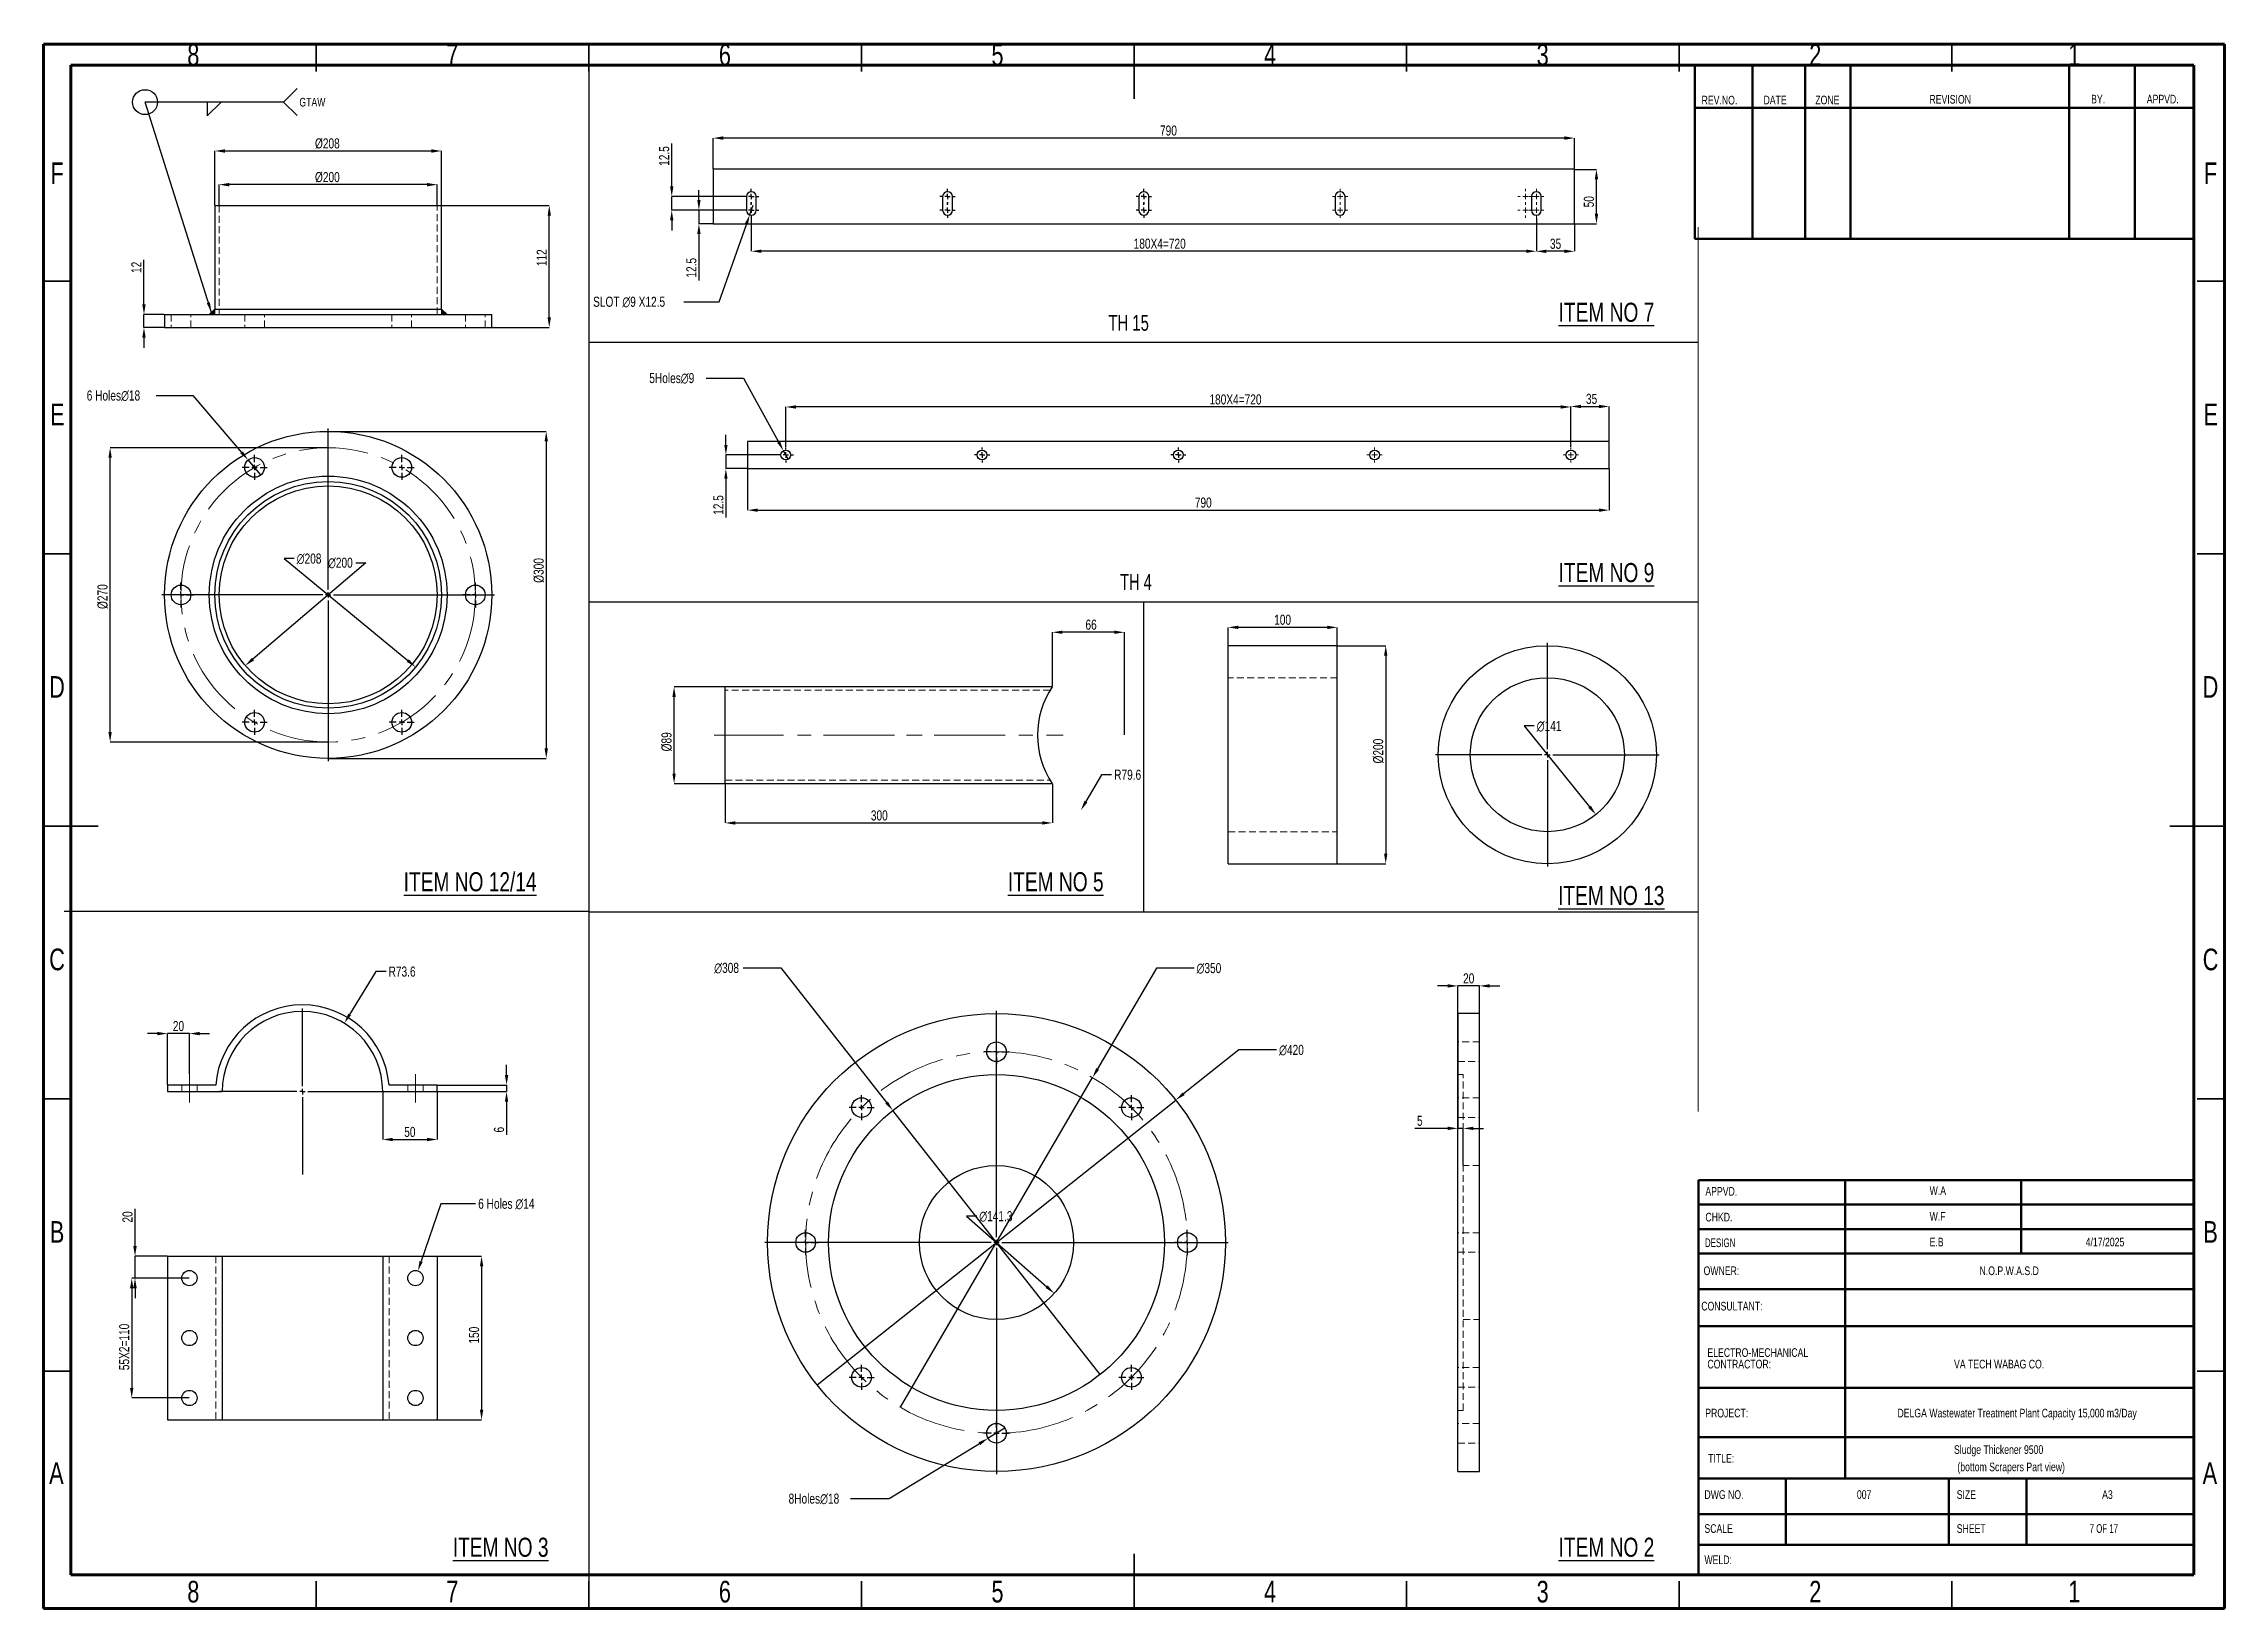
# Model space of a CAD drawing. Header units: millimetres. Extents: x 122 to 2816, y -707 to 556.
# Drawn here: x 133 to 533, y -304.2 to -17.1 of the extents above; entities that cross this region are included whole.
import ezdxf

# ---------------------------------------------------------------- set-up
doc = ezdxf.new("R2010")
doc.units = ezdxf.units.MM
doc.header["$PDSIZE"] = -1
doc.linetypes.add('CENTERX2', pattern=[20.32, 12.7, -2.54, 2.54, -2.54])
doc.linetypes.add('HIDDEN', pattern=[1.905, 1.27, -0.635])
doc.layers.add('FORMAT', color=7, linetype='Continuous')
doc.styles.add('SLDTEXTSTYLE0', font='TXT', dxfattribs={"width": 0.7})
doc.styles.add('SLDTEXTSTYLE10', font='TXT', dxfattribs={"width": 0.6875})
doc.styles.add('SLDTEXTSTYLE6', font='TXT', dxfattribs={"width": 0.687299})
doc.styles.add('SLDTEXTSTYLE7', font='TXT', dxfattribs={"width": 0.75})
doc.styles.add('SLDTEXTSTYLE8', font='TXT', dxfattribs={"width": 0.678571})
doc.dimstyles.new('SLDDIMSTYLE0', dxfattribs={"dimtxt": 2.5, "dimasz": 1.852083, "dimexe": 0, "dimexo": 0.625, "dimgap": 0, "dimtad": 1, "dimdec": 0, "dimrnd": 1e-09, "dimtxsty": 'Standard', "dimsah": 1, "dimcen": 2.5, "dimazin": 3, "dimtfac": 1.852083, "dimtdec": 0, "dimtmove": 0, "dimatfit": 3, "dimfrac": 2})
doc.dimstyles.new('SLDDIMSTYLE32', dxfattribs={"dimtxt": 1.852083, "dimasz": 1.852083, "dimexe": 0, "dimexo": 0.625, "dimgap": 0.463021, "dimtad": 1, "dimdec": 0, "dimlfac": 5, "dimrnd": 1e-09, "dimzin": 12, "dimtxsty": 'SLDTEXTSTYLE7', "dimblk1": 'NONE', "dimsah": 1, "dimcen": 0, "dimazin": 3, "dimtfac": 1, "dimtdec": 0, "dimtmove": 0, "dimatfit": 3, "dimldrblk": 'NONE', "dimfrac": 2, "dimtzin": 12})
doc.dimstyles.new('SLDDIMSTYLE38', dxfattribs={"dimtxt": 1.852083, "dimasz": 1.852083, "dimexe": 0, "dimexo": 0.625, "dimgap": 0.463021, "dimtad": 1, "dimdec": 1, "dimlfac": 5, "dimrnd": 1e-09, "dimzin": 12, "dimtxsty": 'SLDTEXTSTYLE7', "dimsah": 1, "dimcen": 2.5, "dimazin": 3, "dimtfac": 1, "dimtdec": 1, "dimtmove": 0, "dimatfit": 0, "dimfrac": 2, "dimtzin": 12})
doc.dimstyles.new('SLDDIMSTYLE39', dxfattribs={"dimtxt": 1.852083, "dimasz": 1.852083, "dimexe": 0, "dimexo": 0.625, "dimgap": 0.463021, "dimtad": 1, "dimdec": 0, "dimlfac": 5, "dimrnd": 1e-09, "dimzin": 12, "dimtxsty": 'SLDTEXTSTYLE7', "dimblk1": 'NONE', "dimsah": 1, "dimcen": 0, "dimazin": 3, "dimtfac": 1, "dimtdec": 0, "dimtmove": 0, "dimatfit": 3, "dimldrblk": 'NONE', "dimfrac": 2, "dimtzin": 12})
doc.dimstyles.new('SLDDIMSTYLE40', dxfattribs={"dimtxt": 1.852083, "dimasz": 1.852083, "dimexe": 0, "dimexo": 0.625, "dimgap": 0.463021, "dimtad": 1, "dimdec": 1, "dimlfac": 5, "dimrnd": 1e-09, "dimzin": 12, "dimtxsty": 'SLDTEXTSTYLE7', "dimsah": 1, "dimcen": 0, "dimazin": 3, "dimtfac": 1, "dimtdec": 1, "dimtmove": 0, "dimatfit": 3, "dimfrac": 2, "dimtzin": 12})
doc.dimstyles.new('SLDDIMSTYLE41', dxfattribs={"dimtxt": 1.852083, "dimasz": 1.852083, "dimexe": 0, "dimexo": 0.625, "dimgap": 0.463021, "dimtad": 1, "dimdec": 0, "dimlfac": 5, "dimrnd": 1e-09, "dimzin": 12, "dimtxsty": 'SLDTEXTSTYLE7', "dimsah": 1, "dimcen": 0, "dimazin": 3, "dimtfac": 1, "dimtdec": 0, "dimtmove": 0, "dimatfit": 3, "dimfrac": 2, "dimtzin": 12})
doc.dimstyles.new('SLDDIMSTYLE42', dxfattribs={"dimtxt": 1.852083, "dimasz": 1.852083, "dimexe": 0, "dimexo": 0.625, "dimgap": 0.463021, "dimtad": 1, "dimdec": 1, "dimlfac": 5, "dimrnd": 1e-09, "dimzin": 12, "dimtxsty": 'SLDTEXTSTYLE7', "dimsah": 1, "dimcen": 0, "dimazin": 3, "dimtfac": 1, "dimtdec": 1, "dimtmove": 0, "dimatfit": 3, "dimfrac": 2, "dimtzin": 12})
doc.dimstyles.new('SLDDIMSTYLE43', dxfattribs={"dimtxt": 1.852083, "dimasz": 1.852083, "dimexe": 0, "dimexo": 0.625, "dimgap": 0.463021, "dimtad": 1, "dimdec": 0, "dimlfac": 5, "dimrnd": 1e-09, "dimzin": 12, "dimtxsty": 'SLDTEXTSTYLE7', "dimsah": 1, "dimcen": 0, "dimazin": 3, "dimtfac": 1, "dimtdec": 0, "dimtmove": 0, "dimatfit": 3, "dimfrac": 2, "dimtzin": 12})
doc.dimstyles.new('SLDDIMSTYLE7', dxfattribs={"dimtxt": 1.852083, "dimasz": 1.852083, "dimexe": 0, "dimexo": 0.625, "dimgap": 0.463021, "dimtad": 1, "dimdec": 0, "dimlfac": 5, "dimrnd": 1e-09, "dimzin": 12, "dimtxsty": 'SLDTEXTSTYLE7', "dimsah": 1, "dimcen": 2.5, "dimazin": 3, "dimtfac": 1, "dimtdec": 0, "dimtmove": 0, "dimatfit": 3, "dimfrac": 2, "dimtzin": 12})
doc.dimstyles.new('SLDDIMSTYLE8', dxfattribs={"dimtxt": 1.852083, "dimasz": 1.852083, "dimexe": 0, "dimexo": 0.625, "dimgap": 0.463021, "dimtad": 1, "dimdec": 0, "dimlfac": 5, "dimrnd": 1e-09, "dimzin": 12, "dimtxsty": 'SLDTEXTSTYLE7', "dimblk1": 'NONE', "dimsah": 1, "dimcen": 0, "dimazin": 3, "dimtfac": 1, "dimtdec": 0, "dimtmove": 0, "dimatfit": 3, "dimldrblk": 'NONE', "dimfrac": 2, "dimtzin": 12})
doc.dimstyles.new('SLDDIMSTYLE9', dxfattribs={"dimtxt": 1.852083, "dimasz": 1.852083, "dimexe": 0, "dimexo": 0.625, "dimgap": 0.463021, "dimtad": 1, "dimdec": 0, "dimlfac": 5, "dimrnd": 1e-09, "dimzin": 12, "dimtxsty": 'SLDTEXTSTYLE7', "dimsah": 1, "dimcen": 2.5, "dimazin": 3, "dimtfac": 1, "dimtdec": 0, "dimtmove": 0, "dimatfit": 0, "dimfrac": 2, "dimtzin": 12})

msp = doc.modelspace()

# ---------------------------------------------------------------- texts
at = {"color": 7, "linetype": 'Continuous', "lineweight": 0}
for s, insert, char_height, attachment_point, style in [('8', (160.506652, -17.165836), 3.96875, 2, 'SLDTEXTSTYLE7'), ('7', (208.006652, -17.165836), 3.96875, 2, 'SLDTEXTSTYLE7'), ('6', (258.006652, -17.165836), 3.96875, 2, 'SLDTEXTSTYLE7'), ('5', (308.006652, -17.165836), 3.96875, 2, 'SLDTEXTSTYLE7'), ('4', (358.006652, -17.165836), 3.96875, 2, 'SLDTEXTSTYLE7'), ('3', (408.006652, -17.165836), 3.96875, 2, 'SLDTEXTSTYLE7'), ('2', (458.006652, -17.165836), 3.96875, 2, 'SLDTEXTSTYLE7'), ('1', (505.506652, -17.165836), 3.96875, 2, 'SLDTEXTSTYLE7'), ('REV.NO.', (437.16274, -26.689882), 1.5875, 1, 'SLDTEXTSTYLE7'), ('DATE', (448.515662, -26.660605), 1.5875, 1, 'SLDTEXTSTYLE7'), ('ZONE', (458.013987, -26.660605), 1.5875, 1, 'SLDTEXTSTYLE7'), ('REVISION', (478.95452, -26.533465), 1.5875, 1, 'SLDTEXTSTYLE7'), ('BY.', (508.607664, -26.504187), 1.5875, 1, 'SLDTEXTSTYLE7'), ('APPVD.', (518.818655, -26.504187), 1.5875, 1, 'SLDTEXTSTYLE7'), ('F', (135.504355, -38.915836), 3.96875, 2, 'SLDTEXTSTYLE7'), ('F', (530.504355, -38.915836), 3.96875, 2, 'SLDTEXTSTYLE7'), ('E', (135.554424, -83.165836), 3.96875, 2, 'SLDTEXTSTYLE7'), ('E', (530.554424, -83.165836), 3.96875, 2, 'SLDTEXTSTYLE7'), ('D', (135.499302, -133.165836), 3.96875, 2, 'SLDTEXTSTYLE7'), ('D', (530.499302, -133.165836), 3.96875, 2, 'SLDTEXTSTYLE7'), ('C', (135.505274, -183.165836), 3.96875, 2, 'SLDTEXTSTYLE7'), ('C', (530.505274, -183.165836), 3.96875, 2, 'SLDTEXTSTYLE7'), ('APPVD.', (437.851388, -226.90699), 1.5875, 1, 'SLDTEXTSTYLE7'), ('W.A', (478.984825, -226.775118), 1.5875, 1, 'SLDTEXTSTYLE7'), ('CHKD.', (437.851388, -231.640693), 1.5875, 1, 'SLDTEXTSTYLE7'), ('W.F', (478.984825, -231.508821), 1.5875, 1, 'SLDTEXTSTYLE7'), ('B', (135.517217, -233.165836), 3.96875, 2, 'SLDTEXTSTYLE7'), ('B', (530.517217, -233.165836), 3.96875, 2, 'SLDTEXTSTYLE7'), ('DESIGN', (437.765068, -236.342499), 1.5875, 1, 'SLDTEXTSTYLE6'), ('E.B', (478.984825, -236.210627), 1.5875, 1, 'SLDTEXTSTYLE7'), ('OWNER:', (437.51974, -241.483372), 1.5875, 1, 'SLDTEXTSTYLE7'), ('CONSULTANT:', (437.100565, -247.971953), 1.5875, 1, 'SLDTEXTSTYLE7'), ('PROJECT:', (437.825645, -267.595385), 1.5875, 1, 'SLDTEXTSTYLE7'), ('TITLE:', (438.372451, -275.915053), 1.5875, 1, 'SLDTEXTSTYLE7'), ('Sludge Thickener 9500', (483.455743, -274.292273), 1.5875, 1, 'SLDTEXTSTYLE7'), ('A', (135.386303, -277.415836), 3.96875, 2, 'SLDTEXTSTYLE7'), ('A', (530.386303, -277.415836), 3.96875, 2, 'SLDTEXTSTYLE7'), ('DWG NO.', (437.678103, -282.542434), 1.5875, 1, 'SLDTEXTSTYLE7'), ('SIZE', (483.953889, -282.542434), 1.5875, 1, 'SLDTEXTSTYLE7'), ('SCALE', (437.678103, -288.778783), 1.5875, 1, 'SLDTEXTSTYLE7'), ('SHEET', (483.953889, -288.778783), 1.5875, 1, 'SLDTEXTSTYLE7'), ('WELD:', (437.678103, -294.518541), 1.5875, 1, 'SLDTEXTSTYLE7'), ('8', (160.506652, -299.165836), 3.96875, 2, 'SLDTEXTSTYLE7'), ('7', (208.006652, -299.165836), 3.96875, 2, 'SLDTEXTSTYLE7'), ('6', (258.006652, -299.165836), 3.96875, 2, 'SLDTEXTSTYLE7'), ('5', (308.006652, -299.165836), 3.96875, 2, 'SLDTEXTSTYLE7'), ('4', (358.006652, -299.165836), 3.96875, 2, 'SLDTEXTSTYLE7'), ('3', (408.006652, -299.165836), 3.96875, 2, 'SLDTEXTSTYLE7'), ('2', (458.006652, -299.165836), 3.96875, 2, 'SLDTEXTSTYLE7'), ('1', (505.506652, -299.165836), 3.96875, 2, 'SLDTEXTSTYLE7')]:
    msp.add_mtext(s, dxfattribs=dict(at, insert=insert, char_height=char_height, attachment_point=attachment_point, style=style))
at = {"layer": 'FORMAT'}
for s, insert, char_height, attachment_point, style in [('TH 15', (328.358543, -66.889986), 2.9104167, 1, 'SLDTEXTSTYLE0'), ('\\LITEM NO 7', (410.926076, -64.652401), 3.5, 1, 'SLDTEXTSTYLE7'), ('TH 4', (330.509017, -114.437295), 2.9104167, 1, 'SLDTEXTSTYLE10'), ('\\LITEM NO 9', (410.926076, -112.411776), 3.5, 1, 'SLDTEXTSTYLE7'), ('\\LITEM NO 12/14', (199.09094, -169.142947), 3.5, 1, 'SLDTEXTSTYLE7'), ('\\LITEM NO 5', (309.916131, -169.142947), 3.5, 1, 'SLDTEXTSTYLE7'), ('\\LITEM NO 13', (410.831615, -171.663764), 3.5, 1, 'SLDTEXTSTYLE7'), ('4/17/2025', (507.608055, -236.210627), 1.5875, 1, 'SLDTEXTSTYLE7'), ('N.O.P.W.A.S.D', (488.137401, -241.483372), 1.5875, 1, 'SLDTEXTSTYLE7'), ('VA TECH WABAG CO.', (483.455743, -258.609882), 1.5875, 1, 'SLDTEXTSTYLE7'), ('DELGA Wastewater Treatment Plant Capacity 15,000 m3/Day', (495.031812, -267.595385), 1.5875, 2, 'SLDTEXTSTYLE7'), ('(bottom Scrapers Part view)', (493.936984, -277.47383), 1.5875, 2, 'SLDTEXTSTYLE7'), ('007', (465.639469, -282.542434), 1.5875, 1, 'SLDTEXTSTYLE7'), ('A3', (510.626403, -282.542434), 1.5875, 1, 'SLDTEXTSTYLE7'), ('\\LITEM NO 3', (208.099671, -291.254077), 3.5, 1, 'SLDTEXTSTYLE7'), ('\\LITEM NO 2', (410.926076, -291.254077), 3.5, 1, 'SLDTEXTSTYLE7'), ('7 OF 17', (508.335185, -288.778783), 1.5875, 1, 'SLDTEXTSTYLE8')]:
    msp.add_mtext(s, dxfattribs=dict(at, insert=insert, char_height=char_height, attachment_point=attachment_point, style=style))

# ---------------------------------------------------------------- blocks, each defined once
blk = doc.blocks.new('SW_NOTE_0_96')
at = {"color": 0, "linetype": 'Continuous', "lineweight": 0, "char_height": 1.5875, "attachment_point": 1, "style": 'SLDTEXTSTYLE7'}
for s, insert in [('ELECTRO-MECHANICAL', (0, 2.05)), ('CONTRACTOR:', (0, -0.07))]:
    blk.add_mtext(s, dxfattribs=dict(at, insert=insert))
blk = doc.blocks.new('*D1206')
at = {"layer": 'Defpoints', "color": 0}
for p in [(255.85, -34.44), (255.85, -40.18), (413.85, -40.18)]:
    blk.add_point(p, dxfattribs=at)
at = {"layer": 'FORMAT', "color": 0, "lineweight": -2}
for p, q in [((255.85, -40.11), (255.85, -34.44)), ((412, -34.44), (257.7, -34.44)), ((413.85, -40.11), (413.85, -34.44))]:
    blk.add_line(p, q, dxfattribs=at)
at = {"layer": 'FORMAT', "color": 0}
for points in [[(257.7, -34.13), (257.7, -34.75), (255.85, -34.44)], [(412, -34.13), (412, -34.75), (413.85, -34.44)]]:
    blk.add_solid(points, dxfattribs=at)
at = {"layer": 'FORMAT', "color": 0, "insert": (339.37, -32.13), "char_height": 1.852, "attachment_point": 2, "style": 'SLDTEXTSTYLE7'}
blk.add_mtext('\\A1;790', dxfattribs=at)
blk = doc.blocks.new('*D1207')
at = {"layer": 'Defpoints', "color": 0}
for p in [(413.85, -40.18), (417.87, -40.18), (413.85, -50.18)]:
    blk.add_point(p, dxfattribs=at)
at = {"layer": 'FORMAT', "color": 0, "lineweight": -2}
for p, q in [((413.91, -40.18), (417.87, -40.18)), ((417.87, -48.32), (417.87, -42.03)), ((413.91, -50.18), (417.87, -50.18))]:
    blk.add_line(p, q, dxfattribs=at)
at = {"layer": 'FORMAT', "color": 0}
for points in [[(417.56, -42.03), (418.18, -42.03), (417.87, -40.18)], [(417.56, -48.32), (418.18, -48.32), (417.87, -50.18)]]:
    blk.add_solid(points, dxfattribs=at)
at = {"layer": 'FORMAT', "color": 0, "insert": (415.55, -46.12), "char_height": 1.852, "attachment_point": 2, "rotation": 90, "style": 'SLDTEXTSTYLE7'}
blk.add_mtext('\\A1;50', dxfattribs=at)
blk = doc.blocks.new('*D1208')
at = {"layer": 'Defpoints', "color": 0}
for p in [(261.45, -47.68), (253.24, -50.18), (255.85, -50.18)]:
    blk.add_point(p, dxfattribs=at)
at = {"layer": 'FORMAT', "color": 0, "lineweight": -2}
for p, q in [((253.24, -45.82), (253.24, -43.97)), ((261.39, -47.68), (253.24, -47.68)), ((253.24, -47.68), (253.24, -50.18)), ((255.79, -50.18), (253.24, -50.18)), ((253.24, -52.03), (253.24, -60.55))]:
    blk.add_line(p, q, dxfattribs=at)
at = {"layer": 'FORMAT', "color": 0}
for points in [[(252.94, -45.82), (253.55, -45.82), (253.24, -47.68)], [(252.94, -52.03), (253.55, -52.03), (253.24, -50.18)]]:
    blk.add_solid(points, dxfattribs=at)
at = {"layer": 'FORMAT', "color": 0, "insert": (250.93, -58.24), "char_height": 1.852, "attachment_point": 2, "rotation": 90, "style": 'SLDTEXTSTYLE7'}
blk.add_mtext('\\A1;12.5', dxfattribs=at)
blk = doc.blocks.new('*D1209')
at = {"layer": 'Defpoints', "color": 0}
for p in [(248.26, -47.68), (261.95, -45.18), (261.95, -47.68)]:
    blk.add_point(p, dxfattribs=at)
at = {"layer": 'FORMAT', "color": 0, "lineweight": -2}
for p, q in [((248.26, -43.32), (248.26, -35.43)), ((261.89, -45.18), (248.26, -45.18)), ((248.26, -47.68), (248.26, -45.18)), ((261.89, -47.68), (248.26, -47.68)), ((248.26, -49.53), (248.26, -51.38))]:
    blk.add_line(p, q, dxfattribs=at)
at = {"layer": 'FORMAT', "color": 0}
for points in [[(247.95, -43.32), (248.56, -43.32), (248.26, -45.18)], [(247.95, -49.53), (248.56, -49.53), (248.26, -47.68)]]:
    blk.add_solid(points, dxfattribs=at)
at = {"layer": 'FORMAT', "color": 0, "insert": (245.94, -37.74), "char_height": 1.852, "attachment_point": 2, "rotation": 90, "style": 'SLDTEXTSTYLE7'}
blk.add_mtext('\\A1;12.5', dxfattribs=at)
blk = doc.blocks.new('*D1210')
at = {"layer": 'Defpoints', "color": 0}
for p in [(262.85, -49.08), (406.85, -49.08), (262.85, -55.2)]:
    blk.add_point(p, dxfattribs=at)
at = {"layer": 'FORMAT', "color": 0, "lineweight": -2}
for p, q in [((262.85, -49.14), (262.85, -55.2)), ((406.85, -49.14), (406.85, -55.2)), ((405, -55.2), (264.7, -55.2))]:
    blk.add_line(p, q, dxfattribs=at)
at = {"layer": 'FORMAT', "color": 0}
for points in [[(264.7, -54.9), (264.7, -55.51), (262.85, -55.2)], [(405, -54.9), (405, -55.51), (406.85, -55.2)]]:
    blk.add_solid(points, dxfattribs=at)
at = {"layer": 'FORMAT', "color": 0, "insert": (337.76, -52.89), "char_height": 1.8521, "attachment_point": 2, "style": 'SLDTEXTSTYLE7'}
blk.add_mtext('\\A1;180X4=720', dxfattribs=at)
blk = doc.blocks.new('*D1211')
at = {"layer": 'Defpoints', "color": 0}
for p in [(406.85, -49.08), (413.85, -50.18), (406.85, -55.22)]:
    blk.add_point(p, dxfattribs=at)
at = {"layer": 'FORMAT', "color": 0, "lineweight": -2}
for p, q in [((406.85, -49.14), (406.85, -55.22)), ((413.85, -50.24), (413.85, -55.22)), ((412, -55.22), (408.7, -55.22))]:
    blk.add_line(p, q, dxfattribs=at)
at = {"layer": 'FORMAT', "color": 0}
for points in [[(408.7, -54.91), (408.7, -55.53), (406.85, -55.22)], [(412, -54.91), (412, -55.53), (413.85, -55.22)]]:
    blk.add_solid(points, dxfattribs=at)
at = {"layer": 'FORMAT', "color": 0, "insert": (410.37, -52.91), "char_height": 1.852, "attachment_point": 2, "style": 'SLDTEXTSTYLE7'}
blk.add_mtext('\\A1;35', dxfattribs=at)
blk = doc.blocks.new('*D1212')
at = {"layer": 'Defpoints', "color": 0}
for p in [(263.15, -46.83), (262.55, -48.53)]:
    blk.add_point(p, dxfattribs=at)
at = {"layer": 'FORMAT', "color": 0, "lineweight": -2}
for p, q in [((263.15, -46.83), (262.55, -48.53)), ((256.98, -64.47), (261.94, -50.27)), ((250.5, -64.47), (256.98, -64.47))]:
    blk.add_line(p, q, dxfattribs=at)
at = {"layer": 'FORMAT', "color": 0}
blk.add_solid([(261.65, -50.17), (262.23, -50.38), (262.55, -48.53)], dxfattribs=at)
at = {"layer": 'FORMAT', "color": 0, "insert": (233.83, -63.55), "char_height": 1.8521, "attachment_point": 1, "style": 'SLDTEXTSTYLE7'}
blk.add_mtext('\\A1;SLOT ∅9 X12.5', dxfattribs=at)
blk = doc.blocks.new('_None')
blk = doc.blocks.new('SW_CENTERMARKSYMBOL_60')
at = {"color": 0, "linetype": 'Continuous', "lineweight": 18}
for p, q in [((-1, 2.5), (-1.4, 2.5)), ((-1, 0), (-1.4, 0)), ((0, 2.5), (-0.5, 2.5)), ((0, 0), (-0.5, 0)), ((0, 3.5), (0, 3.9)), ((0, 2.5), (0, 3)), ((0, 2.5), (0, 2)), ((0, 2.5), (0.5, 2.5)), ((0, 1.5), (0, 1.1)), ((0, 1), (0, 1.4)), ((0, 0), (0, 0.5)), ((0, 0), (0, -0.5)), ((0, 0), (0.5, 0)), ((1, 2.5), (1.4, 2.5)), ((1, 0), (1.4, 0)), ((0, -1), (0, -1.4))]:
    blk.add_line(p, q, dxfattribs=at)
blk = doc.blocks.new('SW_CENTERMARKSYMBOL_61')
at = {"color": 0, "linetype": 'Continuous', "lineweight": 18}
for p, q in [((-1, 2.5), (-1.4, 2.5)), ((-1, 0), (-1.4, 0)), ((0, 2.5), (-0.5, 2.5)), ((0, 0), (-0.5, 0)), ((0, 3.5), (0, 3.9)), ((0, 2.5), (0, 3)), ((0, 2.5), (0, 2)), ((0, 2.5), (0.5, 2.5)), ((0, 1.5), (0, 1.1)), ((0, 1), (0, 1.4)), ((0, 0), (0, 0.5)), ((0, 0), (0, -0.5)), ((0, 0), (0.5, 0)), ((1, 2.5), (1.4, 2.5)), ((1, 0), (1.4, 0)), ((0, -1), (0, -1.4))]:
    blk.add_line(p, q, dxfattribs=at)
blk = doc.blocks.new('SW_CENTERMARKSYMBOL_62')
at = {"color": 0, "linetype": 'Continuous', "lineweight": 18}
for p, q in [((-1, 2.5), (-1.4, 2.5)), ((-1, 0), (-1.4, 0)), ((0, 2.5), (-0.5, 2.5)), ((0, 0), (-0.5, 0)), ((0, 3.5), (0, 3.9)), ((0, 2.5), (0, 3)), ((0, 2.5), (0, 2)), ((0, 2.5), (0.5, 2.5)), ((0, 1.5), (0, 1.1)), ((0, 1), (0, 1.4)), ((0, 0), (0, 0.5)), ((0, 0), (0, -0.5)), ((0, 0), (0.5, 0)), ((1, 2.5), (1.4, 2.5)), ((1, 0), (1.4, 0)), ((0, -1), (0, -1.4))]:
    blk.add_line(p, q, dxfattribs=at)
blk = doc.blocks.new('SW_CENTERMARKSYMBOL_63')
at = {"layer": 'FORMAT', "color": 0}
for p, q in [((-1, 2.5), (-1.4, 2.5)), ((-1, 0), (-1.4, 0)), ((0, 2.5), (-0.5, 2.5)), ((0, 0), (-0.5, 0)), ((0, 3.5), (0, 3.9)), ((0, 2.5), (0, 3)), ((0, 2.5), (0, 2)), ((0, 2.5), (0.5, 2.5)), ((0, 1.5), (0, 1.1)), ((0, 1), (0, 1.4)), ((0, 0), (0, 0.5)), ((0, 0), (0, -0.5)), ((0, 0), (0.5, 0)), ((1, 2.5), (1.4, 2.5)), ((1, 0), (1.4, 0)), ((0, -1), (0, -1.4))]:
    blk.add_line(p, q, dxfattribs=at)
blk = doc.blocks.new('SW_CENTERMARKSYMBOL_64')
at = {"layer": 'FORMAT', "color": 0}
for p, q in [((-1, 2.5), (-1.4, 2.5)), ((-1, 0), (-1.4, 0)), ((0, 2.5), (-0.5, 2.5)), ((0, 0), (-0.5, 0)), ((0, 3.5), (0, 3.9)), ((0, 2.5), (0, 3)), ((0, 2.5), (0, 2)), ((0, 2.5), (0.5, 2.5)), ((0, 1.5), (0, 1.1)), ((0, 1), (0, 1.4)), ((0, 0), (0, 0.5)), ((0, 0), (0, -0.5)), ((0, 0), (0.5, 0)), ((1, 2.5), (1.4, 2.5)), ((1, 0), (1.4, 0)), ((0, -1), (0, -1.4))]:
    blk.add_line(p, q, dxfattribs=at)
blk = doc.blocks.new('SW_CENTERMARKSYMBOL_65')
at = {"layer": 'FORMAT', "color": 0}
for p, q in [((-1, 2.5), (-1.4, 2.5)), ((-1, 0), (-1.4, 0)), ((0, 2.5), (-0.5, 2.5)), ((0, 0), (-0.5, 0)), ((0, 3.5), (0, 3.9)), ((0, 2.5), (0, 3)), ((0, 2.5), (0, 2)), ((0, 2.5), (0.5, 2.5)), ((0, 1.5), (0, 1.1)), ((0, 1), (0, 1.4)), ((0, 0), (0, 0.5)), ((0, 0), (0, -0.5)), ((0, 0), (0.5, 0)), ((1, 2.5), (1.4, 2.5)), ((1, 0), (1.4, 0)), ((0, -1), (0, -1.4))]:
    blk.add_line(p, q, dxfattribs=at)
blk = doc.blocks.new('*D1213')
at = {"layer": 'Defpoints', "color": 0}
for p in [(262.18, -95.09), (420.18, -95.09), (420.18, -102.71)]:
    blk.add_point(p, dxfattribs=at)
at = {"layer": 'FORMAT', "color": 0, "lineweight": -2}
for p, q in [((262.18, -95.15), (262.18, -102.71)), ((420.18, -95.15), (420.18, -102.71)), ((264.03, -102.71), (418.33, -102.71))]:
    blk.add_line(p, q, dxfattribs=at)
at = {"layer": 'FORMAT', "color": 0}
for points in [[(264.03, -102.41), (264.03, -103.02), (262.18, -102.71)], [(418.33, -102.41), (418.33, -103.02), (420.18, -102.71)]]:
    blk.add_solid(points, dxfattribs=at)
at = {"layer": 'FORMAT', "color": 0, "insert": (345.75, -100.4), "char_height": 1.852, "attachment_point": 2, "style": 'SLDTEXTSTYLE7'}
blk.add_mtext('\\A1;790', dxfattribs=at)
blk = doc.blocks.new('*D1214')
at = {"layer": 'Defpoints', "color": 0}
for p in [(258.19, -92.59), (262.18, -95.09), (267.78, -92.59)]:
    blk.add_point(p, dxfattribs=at)
at = {"layer": 'FORMAT', "color": 0, "lineweight": -2}
for p, q in [((258.19, -90.73), (258.19, -88.88)), ((267.72, -92.59), (258.19, -92.59)), ((258.19, -92.59), (258.19, -95.09)), ((262.12, -95.09), (258.19, -95.09)), ((258.19, -96.94), (258.19, -104.08))]:
    blk.add_line(p, q, dxfattribs=at)
at = {"layer": 'FORMAT', "color": 0}
for points in [[(257.89, -90.73), (258.5, -90.73), (258.19, -92.59)], [(257.89, -96.94), (258.5, -96.94), (258.19, -95.09)]]:
    blk.add_solid(points, dxfattribs=at)
at = {"layer": 'FORMAT', "color": 0, "insert": (255.88, -101.77), "char_height": 1.852, "attachment_point": 2, "rotation": 90, "style": 'SLDTEXTSTYLE7'}
blk.add_mtext('\\A1;12.5', dxfattribs=at)
blk = doc.blocks.new('*D1215')
at = {"layer": 'Defpoints', "color": 0}
for p in [(268.75, -91.8), (269.61, -93.38)]:
    blk.add_point(p, dxfattribs=at)
at = {"layer": 'FORMAT', "color": 0, "lineweight": -2}
for p, q in [((254.56, -78.48), (261.41, -78.48)), ((261.41, -78.48), (267.85, -90.18)), ((269.61, -93.38), (268.75, -91.8))]:
    blk.add_line(p, q, dxfattribs=at)
at = {"layer": 'FORMAT', "color": 0}
blk.add_solid([(268.12, -90.03), (267.58, -90.32), (268.75, -91.8)], dxfattribs=at)
at = {"layer": 'FORMAT', "color": 0, "insert": (244.14, -77.55), "char_height": 1.8521, "attachment_point": 1, "style": 'SLDTEXTSTYLE7'}
blk.add_mtext('\\A1;5Holes∅9', dxfattribs=at)
blk = doc.blocks.new('*D1216')
at = {"layer": 'Defpoints', "color": 0}
for p in [(269.18, -83.78), (269.18, -91.19), (413.18, -91.19)]:
    blk.add_point(p, dxfattribs=at)
at = {"layer": 'FORMAT', "color": 0, "lineweight": -2}
for p, q in [((269.18, -91.12), (269.18, -83.78)), ((411.33, -83.78), (271.03, -83.78)), ((413.18, -91.12), (413.18, -83.78))]:
    blk.add_line(p, q, dxfattribs=at)
at = {"layer": 'FORMAT', "color": 0}
for points in [[(271.03, -83.47), (271.03, -84.09), (269.18, -83.78)], [(411.33, -83.47), (411.33, -84.09), (413.18, -83.78)]]:
    blk.add_solid(points, dxfattribs=at)
at = {"layer": 'FORMAT', "color": 0, "insert": (351.66, -81.47), "char_height": 1.8521, "attachment_point": 2, "style": 'SLDTEXTSTYLE7'}
blk.add_mtext('\\A1;180X4=720', dxfattribs=at)
blk = doc.blocks.new('*D1217')
at = {"layer": 'Defpoints', "color": 0}
for p in [(420.18, -83.69), (413.18, -91.19), (420.18, -90.09)]:
    blk.add_point(p, dxfattribs=at)
at = {"layer": 'FORMAT', "color": 0, "lineweight": -2}
for p, q in [((413.18, -91.12), (413.18, -83.69)), ((415.03, -83.69), (418.33, -83.69)), ((420.18, -90.02), (420.18, -83.69))]:
    blk.add_line(p, q, dxfattribs=at)
at = {"layer": 'FORMAT', "color": 0}
for points in [[(415.03, -83.38), (415.03, -84), (413.18, -83.69)], [(418.33, -83.38), (418.33, -84), (420.18, -83.69)]]:
    blk.add_solid(points, dxfattribs=at)
at = {"layer": 'FORMAT', "color": 0, "insert": (416.98, -81.37), "char_height": 1.852, "attachment_point": 2, "style": 'SLDTEXTSTYLE7'}
blk.add_mtext('\\A1;35', dxfattribs=at)
blk = doc.blocks.new('SW_CENTERMARKSYMBOL_66')
at = {"color": 0, "linetype": 'Continuous', "lineweight": 18}
for p, q in [((-1, 0), (-1.4, 0)), ((0, 0), (-0.5, 0)), ((0, 1), (0, 1.4)), ((0, 0), (0, 0.5)), ((0, 0), (0, -0.5)), ((0, 0), (0.5, 0)), ((1, 0), (1.4, 0)), ((0, -1), (0, -1.4))]:
    blk.add_line(p, q, dxfattribs=at)
blk = doc.blocks.new('SW_CENTERMARKSYMBOL_67')
at = {"color": 0, "linetype": 'Continuous', "lineweight": 18}
for p, q in [((-1, 0), (-1.4, 0)), ((0, 0), (-0.5, 0)), ((0, 1), (0, 1.4)), ((0, 0), (0, 0.5)), ((0, 0), (0, -0.5)), ((0, 0), (0.5, 0)), ((1, 0), (1.4, 0)), ((0, -1), (0, -1.4))]:
    blk.add_line(p, q, dxfattribs=at)
blk = doc.blocks.new('SW_CENTERMARKSYMBOL_68')
at = {"layer": 'FORMAT', "color": 0}
for p, q in [((-1, 0), (-1.4, 0)), ((0, 0), (-0.5, 0)), ((0, 1), (0, 1.4)), ((0, 0), (0, 0.5)), ((0, 0), (0, -0.5)), ((0, 0), (0.5, 0)), ((1, 0), (1.4, 0)), ((0, -1), (0, -1.4))]:
    blk.add_line(p, q, dxfattribs=at)
blk = doc.blocks.new('SW_CENTERMARKSYMBOL_69')
at = {"layer": 'FORMAT', "color": 0}
for p, q in [((-1, 0), (-1.4, 0)), ((0, 0), (-0.5, 0)), ((0, 1), (0, 1.4)), ((0, 0), (0, 0.5)), ((0, 0), (0, -0.5)), ((0, 0), (0.5, 0)), ((1, 0), (1.4, 0)), ((0, -1), (0, -1.4))]:
    blk.add_line(p, q, dxfattribs=at)
blk = doc.blocks.new('SW_CENTERMARKSYMBOL_70')
at = {"layer": 'FORMAT', "color": 0}
for p, q in [((-1, 0), (-1.4, 0)), ((0, 0), (-0.5, 0)), ((0, 1), (0, 1.4)), ((0, 0), (0, 0.5)), ((0, 0), (0, -0.5)), ((0, 0), (0.5, 0)), ((1, 0), (1.4, 0)), ((0, -1), (0, -1.4))]:
    blk.add_line(p, q, dxfattribs=at)
blk = doc.blocks.new('*D1218')
at = {"layer": 'Defpoints', "color": 0}
for p in [(248.69, -135.12), (258.07, -135.12), (258.07, -152.9)]:
    blk.add_point(p, dxfattribs=at)
at = {"layer": 'FORMAT', "color": 0, "lineweight": -2}
for p, q in [((258, -135.12), (248.69, -135.12)), ((248.69, -151.04), (248.69, -136.97)), ((258, -152.9), (248.69, -152.9))]:
    blk.add_line(p, q, dxfattribs=at)
at = {"layer": 'FORMAT', "color": 0}
for points in [[(248.38, -136.97), (248.99, -136.97), (248.69, -135.12)], [(248.38, -151.04), (248.99, -151.04), (248.69, -152.9)]]:
    blk.add_solid(points, dxfattribs=at)
at = {"layer": 'FORMAT', "color": 0, "insert": (246.37, -145.22), "char_height": 1.852, "attachment_point": 2, "rotation": 90, "style": 'SLDTEXTSTYLE7'}
blk.add_mtext('\\A1;%%c89', dxfattribs=at)
blk = doc.blocks.new('*D1219')
at = {"layer": 'Defpoints', "color": 0}
for p in [(258.07, -152.9), (318.07, -152.9), (318.07, -160.11)]:
    blk.add_point(p, dxfattribs=at)
at = {"layer": 'FORMAT', "color": 0, "lineweight": -2}
for p, q in [((258.07, -152.96), (258.07, -160.11)), ((318.07, -152.96), (318.07, -160.11)), ((259.92, -160.11), (316.21, -160.11))]:
    blk.add_line(p, q, dxfattribs=at)
at = {"layer": 'FORMAT', "color": 0}
for points in [[(259.92, -159.8), (259.92, -160.42), (258.07, -160.11)], [(316.21, -159.8), (316.21, -160.42), (318.07, -160.11)]]:
    blk.add_solid(points, dxfattribs=at)
at = {"layer": 'FORMAT', "color": 0, "insert": (286.33, -157.8), "char_height": 1.852, "attachment_point": 2, "style": 'SLDTEXTSTYLE7'}
blk.add_mtext('\\A1;300', dxfattribs=at)
blk = doc.blocks.new('*D1220')
at = {"layer": 'Defpoints', "color": 0}
for p in [(331.29, -144.01), (323.31, -157.79)]:
    blk.add_point(p, dxfattribs=at)
at = {"layer": 'FORMAT', "color": 0, "lineweight": -2}
for p, q in [((327.09, -151.25), (324.23, -156.19)), ((328.94, -151.25), (327.09, -151.25))]:
    blk.add_line(p, q, dxfattribs=at)
at = {"layer": 'FORMAT', "color": 0}
blk.add_solid([(323.97, -156.04), (324.5, -156.35), (323.31, -157.79)], dxfattribs=at)
at = {"layer": 'FORMAT', "color": 0, "insert": (329.41, -150.33), "char_height": 1.852, "attachment_point": 1, "style": 'SLDTEXTSTYLE7'}
blk.add_mtext('\\A1;R79.6', dxfattribs=at)
blk = doc.blocks.new('*D1221')
at = {"layer": 'Defpoints', "color": 0}
for p in [(318.07, -125.12), (318.07, -135.12), (331.29, -144.01)]:
    blk.add_point(p, dxfattribs=at)
at = {"layer": 'FORMAT', "color": 0, "lineweight": -2}
for p, q in [((318.07, -135.05), (318.07, -125.12)), ((329.43, -125.12), (319.92, -125.12)), ((331.29, -143.94), (331.29, -125.12))]:
    blk.add_line(p, q, dxfattribs=at)
at = {"layer": 'FORMAT', "color": 0}
for points in [[(319.92, -124.81), (319.92, -125.42), (318.07, -125.12)], [(329.43, -124.81), (329.43, -125.42), (331.29, -125.12)]]:
    blk.add_solid(points, dxfattribs=at)
at = {"layer": 'FORMAT', "color": 0, "insert": (325.18, -122.8), "char_height": 1.852, "attachment_point": 2, "style": 'SLDTEXTSTYLE7'}
blk.add_mtext('\\A1;66', dxfattribs=at)
blk = doc.blocks.new('*D1222')
at = {"layer": 'Defpoints', "color": 0}
for p in [(195.24, -209.41), (205.24, -209.41), (205.24, -218.19)]:
    blk.add_point(p, dxfattribs=at)
at = {"layer": 'FORMAT', "color": 0, "lineweight": -2}
for p, q in [((195.24, -209.47), (195.24, -218.19)), ((205.24, -209.47), (205.24, -218.19)), ((197.1, -218.19), (203.39, -218.19))]:
    blk.add_line(p, q, dxfattribs=at)
at = {"layer": 'FORMAT', "color": 0}
for points in [[(197.1, -217.88), (197.1, -218.5), (195.24, -218.19)], [(203.39, -217.88), (203.39, -218.5), (205.24, -218.19)]]:
    blk.add_solid(points, dxfattribs=at)
at = {"layer": 'FORMAT', "color": 0, "insert": (200.22, -215.87), "char_height": 1.852, "attachment_point": 2, "style": 'SLDTEXTSTYLE7'}
blk.add_mtext('\\A1;50', dxfattribs=at)
blk = doc.blocks.new('*D1223')
at = {"layer": 'Defpoints', "color": 0}
for p in [(188.2, -196.85), (180.51, -209.41)]:
    blk.add_point(p, dxfattribs=at)
at = {"layer": 'FORMAT', "color": 0, "lineweight": -2}
for p, q in [((194, -187.38), (189.17, -195.27)), ((195.85, -187.38), (194, -187.38))]:
    blk.add_line(p, q, dxfattribs=at)
at = {"layer": 'FORMAT', "color": 0}
blk.add_solid([(188.91, -195.11), (189.43, -195.43), (188.2, -196.85)], dxfattribs=at)
at = {"layer": 'FORMAT', "color": 0, "insert": (196.32, -186.45), "char_height": 1.852, "attachment_point": 1, "style": 'SLDTEXTSTYLE7'}
blk.add_mtext('\\A1;R73.6', dxfattribs=at)
blk = doc.blocks.new('*D1224')
at = {"layer": 'Defpoints', "color": 0}
for p in [(155.78, -198.76), (159.78, -206.21), (155.78, -208.21)]:
    blk.add_point(p, dxfattribs=at)
at = {"layer": 'FORMAT', "color": 0, "lineweight": -2}
for p, q in [((153.93, -198.76), (152.08, -198.76)), ((155.78, -208.15), (155.78, -198.76)), ((159.78, -198.76), (155.78, -198.76)), ((159.78, -206.15), (159.78, -198.76)), ((161.64, -198.76), (163.49, -198.76))]:
    blk.add_line(p, q, dxfattribs=at)
at = {"layer": 'FORMAT', "color": 0}
for points in [[(153.93, -198.45), (153.93, -199.06), (155.78, -198.76)], [(161.64, -198.45), (161.64, -199.06), (159.78, -198.76)]]:
    blk.add_solid(points, dxfattribs=at)
at = {"layer": 'FORMAT', "color": 0, "insert": (157.78, -196.44), "char_height": 1.852, "attachment_point": 2, "style": 'SLDTEXTSTYLE7'}
blk.add_mtext('\\A1;20', dxfattribs=at)
blk = doc.blocks.new('*D1225')
at = {"layer": 'Defpoints', "color": 0}
for p in [(205.24, -208.21), (205.24, -209.41), (217.96, -208.21)]:
    blk.add_point(p, dxfattribs=at)
at = {"layer": 'FORMAT', "color": 0, "lineweight": -2}
for p, q in [((217.96, -206.36), (217.96, -204.51)), ((205.31, -208.21), (217.96, -208.21)), ((205.31, -209.41), (217.96, -209.41)), ((217.96, -208.21), (217.96, -209.41)), ((217.96, -211.26), (217.96, -217.31))]:
    blk.add_line(p, q, dxfattribs=at)
at = {"layer": 'FORMAT', "color": 0}
for points in [[(217.65, -206.36), (218.27, -206.36), (217.96, -208.21)], [(217.65, -211.26), (218.27, -211.26), (217.96, -209.41)]]:
    blk.add_solid(points, dxfattribs=at)
at = {"layer": 'FORMAT', "color": 0, "insert": (215.64, -216.39), "char_height": 1.852, "attachment_point": 2, "rotation": 90, "style": 'SLDTEXTSTYLE7'}
blk.add_mtext('\\A1;6', dxfattribs=at)
blk = doc.blocks.new('SW_CENTERMARKSYMBOL_71')
at = {"layer": 'FORMAT', "color": 0}
for p, q in [((0, 1), (0, 15.23)), ((-1, 0), (-15.23, 0)), ((0, 0), (-0.5, 0)), ((0, 0), (0, 0.5)), ((0, 0), (0, -0.5)), ((0, 0), (0.5, 0)), ((1, 0), (15.23, 0)), ((0, -1), (0, -15.23))]:
    blk.add_line(p, q, dxfattribs=at)
blk = doc.blocks.new('*D1226')
at = {"layer": 'Defpoints', "color": 0}
for p in [(205.24, -239.62), (205.24, -269.62), (213.38, -269.62)]:
    blk.add_point(p, dxfattribs=at)
at = {"layer": 'FORMAT', "color": 0, "lineweight": -2}
for p, q in [((205.31, -239.62), (213.38, -239.62)), ((213.38, -241.47), (213.38, -267.76)), ((205.31, -269.62), (213.38, -269.62))]:
    blk.add_line(p, q, dxfattribs=at)
at = {"layer": 'FORMAT', "color": 0}
for points in [[(213.07, -241.47), (213.69, -241.47), (213.38, -239.62)], [(213.07, -267.76), (213.69, -267.76), (213.38, -269.62)]]:
    blk.add_solid(points, dxfattribs=at)
at = {"layer": 'FORMAT', "color": 0, "insert": (211.06, -254.09), "char_height": 1.852, "attachment_point": 2, "rotation": 90, "style": 'SLDTEXTSTYLE7'}
blk.add_mtext('\\A1;150', dxfattribs=at)
blk = doc.blocks.new('*D1227')
at = {"layer": 'Defpoints', "color": 0}
for p in [(149.81, -239.62), (155.78, -239.62), (159.78, -243.62)]:
    blk.add_point(p, dxfattribs=at)
at = {"layer": 'FORMAT', "color": 0, "lineweight": -2}
for p, q in [((149.81, -237.76), (149.81, -230.9)), ((155.72, -239.62), (149.81, -239.62)), ((149.81, -243.62), (149.81, -239.62)), ((159.72, -243.62), (149.81, -243.62)), ((149.81, -245.47), (149.81, -247.32))]:
    blk.add_line(p, q, dxfattribs=at)
at = {"layer": 'FORMAT', "color": 0}
for points in [[(149.5, -237.76), (150.12, -237.76), (149.81, -239.62)], [(149.5, -245.47), (150.12, -245.47), (149.81, -243.62)]]:
    blk.add_solid(points, dxfattribs=at)
at = {"layer": 'FORMAT', "color": 0, "insert": (147.5, -232.4), "char_height": 1.852, "attachment_point": 2, "rotation": 90, "style": 'SLDTEXTSTYLE7'}
blk.add_mtext('\\A1;20', dxfattribs=at)
blk = doc.blocks.new('*D1228')
at = {"layer": 'Defpoints', "color": 0}
for p in [(159.78, -243.62), (149.21, -265.62), (159.78, -265.62)]:
    blk.add_point(p, dxfattribs=at)
at = {"layer": 'FORMAT', "color": 0, "lineweight": -2}
for p, q in [((159.72, -243.62), (149.21, -243.62)), ((149.21, -245.47), (149.21, -263.76)), ((159.72, -265.62), (149.21, -265.62))]:
    blk.add_line(p, q, dxfattribs=at)
at = {"layer": 'FORMAT', "color": 0}
for points in [[(148.9, -245.47), (149.52, -245.47), (149.21, -243.62)], [(148.9, -263.76), (149.52, -263.76), (149.21, -265.62)]]:
    blk.add_solid(points, dxfattribs=at)
at = {"layer": 'FORMAT', "color": 0, "insert": (146.9, -256.26), "char_height": 1.8521, "attachment_point": 2, "rotation": 90, "style": 'SLDTEXTSTYLE7'}
blk.add_mtext('\\A1;55X2=110', dxfattribs=at)
blk = doc.blocks.new('*D1229')
at = {"layer": 'Defpoints', "color": 0}
for p in [(201.7, -242.29), (200.79, -244.94)]:
    blk.add_point(p, dxfattribs=at)
at = {"layer": 'FORMAT', "color": 0, "lineweight": -2}
for p, q in [((205.92, -229.97), (202.3, -240.54)), ((212.29, -229.97), (205.92, -229.97))]:
    blk.add_line(p, q, dxfattribs=at)
at = {"layer": 'FORMAT', "color": 0}
blk.add_solid([(202.01, -240.44), (202.59, -240.64), (201.7, -242.29)], dxfattribs=at)
at = {"layer": 'FORMAT', "color": 0, "insert": (212.76, -229.05), "char_height": 1.8521, "attachment_point": 1, "style": 'SLDTEXTSTYLE7'}
blk.add_mtext('\\A1;6 Holes ∅14', dxfattribs=at)
blk = doc.blocks.new('*D1230')
at = {"layer": 'Defpoints', "color": 0}
for p in [(325.44, -206.84), (290.21, -267.33)]:
    blk.add_point(p, dxfattribs=at)
at = {"layer": 'FORMAT', "color": 0, "lineweight": -2}
for p, q in [((337.15, -186.74), (326.37, -205.24)), ((344.06, -186.74), (337.15, -186.74)), ((290.21, -267.33), (325.44, -206.84))]:
    blk.add_line(p, q, dxfattribs=at)
at = {"layer": 'FORMAT', "color": 0}
blk.add_solid([(326.11, -205.09), (326.64, -205.4), (325.44, -206.84)], dxfattribs=at)
at = {"layer": 'FORMAT', "color": 0, "insert": (344.52, -185.81), "char_height": 1.852, "attachment_point": 1, "style": 'SLDTEXTSTYLE7'}
blk.add_mtext('\\A1;∅350', dxfattribs=at)
blk = doc.blocks.new('*D1231')
at = {"layer": 'Defpoints', "color": 0}
for p in [(340.7, -210.95), (274.94, -263.22)]:
    blk.add_point(p, dxfattribs=at)
at = {"layer": 'FORMAT', "color": 0, "lineweight": -2}
for p, q in [((352.29, -201.74), (342.15, -209.8)), ((359.2, -201.74), (352.29, -201.74)), ((274.94, -263.22), (340.7, -210.95))]:
    blk.add_line(p, q, dxfattribs=at)
at = {"layer": 'FORMAT', "color": 0}
blk.add_solid([(341.96, -209.56), (342.34, -210.04), (340.7, -210.95)], dxfattribs=at)
at = {"layer": 'FORMAT', "color": 0, "insert": (359.66, -200.82), "char_height": 1.852, "attachment_point": 1, "style": 'SLDTEXTSTYLE7'}
blk.add_mtext('\\A1;∅420', dxfattribs=at)
blk = doc.blocks.new('*D1232')
at = {"layer": 'Defpoints', "color": 0}
for p in [(288.81, -212.86), (326.84, -261.32)]:
    blk.add_point(p, dxfattribs=at)
at = {"layer": 'FORMAT', "color": 0, "lineweight": -2}
for p, q in [((261.37, -186.7), (268.28, -186.7)), ((268.28, -186.7), (287.66, -211.4)), ((326.84, -261.32), (288.81, -212.86))]:
    blk.add_line(p, q, dxfattribs=at)
at = {"layer": 'FORMAT', "color": 0}
blk.add_solid([(287.91, -211.21), (287.42, -211.59), (288.81, -212.86)], dxfattribs=at)
at = {"layer": 'FORMAT', "color": 0, "insert": (256.05, -185.77), "char_height": 1.852, "attachment_point": 1, "style": 'SLDTEXTSTYLE7'}
blk.add_mtext('\\A1;∅308', dxfattribs=at)
blk = doc.blocks.new('*D1233')
at = {"layer": 'Defpoints', "color": 0}
for p in [(297.22, -227.75), (318.42, -246.43)]:
    blk.add_point(p, dxfattribs=at)
at = {"layer": 'FORMAT', "color": 0, "lineweight": -2}
for p, q in [((304.2, -232.26), (302.34, -232.26)), ((302.34, -232.26), (317.03, -245.2))]:
    blk.add_line(p, q, dxfattribs=at)
at = {"layer": 'FORMAT', "color": 0}
blk.add_solid([(317.24, -244.97), (316.83, -245.43), (318.42, -246.43)], dxfattribs=at)
at = {"layer": 'FORMAT', "color": 0, "insert": (304.66, -231.33), "char_height": 1.852, "attachment_point": 1, "style": 'SLDTEXTSTYLE7'}
blk.add_mtext('\\A1;∅141.3', dxfattribs=at)
blk = doc.blocks.new('*D1234')
at = {"layer": 'Defpoints', "color": 0}
for p in [(309.36, -271.15), (306.28, -273.02)]:
    blk.add_point(p, dxfattribs=at)
at = {"layer": 'FORMAT', "color": 0, "lineweight": -2}
for p, q in [((309.36, -271.15), (306.28, -273.02)), ((288.11, -284.08), (304.7, -273.98)), ((281.03, -284.08), (288.11, -284.08))]:
    blk.add_line(p, q, dxfattribs=at)
at = {"layer": 'FORMAT', "color": 0}
blk.add_solid([(304.54, -273.72), (304.86, -274.25), (306.28, -273.02)], dxfattribs=at)
at = {"layer": 'FORMAT', "color": 0, "insert": (269.69, -283.16), "char_height": 1.8521, "attachment_point": 1, "style": 'SLDTEXTSTYLE7'}
blk.add_mtext('\\A1;8Holes∅18', dxfattribs=at)
blk = doc.blocks.new('SW_CENTERMARKSYMBOL_72')
at = {"layer": 'FORMAT', "color": 0}
for p, q in [((0, 1), (0, 42.5)), ((-1, 0), (-42.5, 0)), ((0, 0), (-0.5, 0)), ((0, 0), (0, 0.5)), ((0, 0), (0, -0.5)), ((0, 0), (0.5, 0)), ((1, 0), (42.5, 0)), ((0, -1), (0, -42.5))]:
    blk.add_line(p, q, dxfattribs=at)
blk = doc.blocks.new('SW_CENTERMARKSYMBOL_73')
at = {"layer": 'FORMAT', "color": 0}
for p, q in [((-1, 0), (-2.3, 0)), ((0, 0), (-0.5, 0)), ((0, 1), (0, 2.3)), ((0, 0), (0, 0.5)), ((0, 0), (0, -0.5)), ((0, 0), (0.5, 0)), ((1, 0), (2.3, 0)), ((0, -1), (0, -2.3))]:
    blk.add_line(p, q, dxfattribs=at)
blk = doc.blocks.new('SW_CENTERMARKSYMBOL_74')
at = {"layer": 'FORMAT', "color": 0}
for p, q in [((-1, 0), (-2.3, 0)), ((0, 0), (-0.5, 0)), ((0, 1), (0, 2.3)), ((0, 0), (0, 0.5)), ((0, 0), (0, -0.5)), ((0, 0), (0.5, 0)), ((1, 0), (2.3, 0)), ((0, -1), (0, -2.3))]:
    blk.add_line(p, q, dxfattribs=at)
blk = doc.blocks.new('SW_CENTERMARKSYMBOL_75')
at = {"layer": 'FORMAT', "color": 0}
for p, q in [((-1, 0), (-2.3, 0)), ((0, 0), (-0.5, 0)), ((0, 1), (0, 2.3)), ((0, 0), (0, 0.5)), ((0, 0), (0, -0.5)), ((0, 0), (0.5, 0)), ((1, 0), (2.3, 0)), ((0, -1), (0, -2.3))]:
    blk.add_line(p, q, dxfattribs=at)
blk = doc.blocks.new('SW_CENTERMARKSYMBOL_76')
at = {"layer": 'FORMAT', "color": 0}
for p, q in [((-1, 0), (-2.3, 0)), ((0, 0), (-0.5, 0)), ((0, 1), (0, 2.3)), ((0, 0), (0, 0.5)), ((0, 0), (0, -0.5)), ((0, 0), (0.5, 0)), ((1, 0), (2.3, 0)), ((0, -1), (0, -2.3))]:
    blk.add_line(p, q, dxfattribs=at)
blk = doc.blocks.new('SW_CENTERMARKSYMBOL_77')
at = {"layer": 'FORMAT', "color": 0}
for p, q in [((-1, 0), (-2.3, 0)), ((0, 0), (-0.5, 0)), ((0, 1), (0, 2.3)), ((0, 0), (0, 0.5)), ((0, 0), (0, -0.5)), ((0, 0), (0.5, 0)), ((1, 0), (2.3, 0)), ((0, -1), (0, -2.3))]:
    blk.add_line(p, q, dxfattribs=at)
blk = doc.blocks.new('SW_CENTERMARKSYMBOL_78')
at = {"layer": 'FORMAT', "color": 0}
for p, q in [((-1, 0), (-2.3, 0)), ((0, 0), (-0.5, 0)), ((0, 1), (0, 2.3)), ((0, 0), (0, 0.5)), ((0, 0), (0, -0.5)), ((0, 0), (0.5, 0)), ((1, 0), (2.3, 0)), ((0, -1), (0, -2.3))]:
    blk.add_line(p, q, dxfattribs=at)
blk = doc.blocks.new('SW_CENTERMARKSYMBOL_79')
at = {"layer": 'FORMAT', "color": 0}
for p, q in [((-1, 0), (-2.3, 0)), ((0, 0), (-0.5, 0)), ((0, 1), (0, 2.3)), ((0, 0), (0, 0.5)), ((0, 0), (0, -0.5)), ((0, 0), (0.5, 0)), ((1, 0), (2.3, 0)), ((0, -1), (0, -2.3))]:
    blk.add_line(p, q, dxfattribs=at)
blk = doc.blocks.new('SW_CENTERMARKSYMBOL_80')
at = {"layer": 'FORMAT', "color": 0}
for p, q in [((-1, 0), (-2.3, 0)), ((0, 0), (-0.5, 0)), ((0, 1), (0, 2.3)), ((0, 0), (0, 0.5)), ((0, 0), (0, -0.5)), ((0, 0), (0.5, 0)), ((1, 0), (2.3, 0)), ((0, -1), (0, -2.3))]:
    blk.add_line(p, q, dxfattribs=at)
blk = doc.blocks.new('*D1235')
at = {"layer": 'Defpoints', "color": 0}
for p in [(205.24, -46.81), (225.79, -46.81), (215.24, -69.21)]:
    blk.add_point(p, dxfattribs=at)
at = {"layer": 'FORMAT', "color": 0, "lineweight": -2}
for p, q in [((205.3, -46.81), (225.79, -46.81)), ((225.79, -67.36), (225.79, -48.66)), ((215.3, -69.21), (225.79, -69.21))]:
    blk.add_line(p, q, dxfattribs=at)
at = {"layer": 'FORMAT', "color": 0}
for points in [[(225.49, -48.66), (226.1, -48.66), (225.79, -46.81)], [(225.49, -67.36), (226.1, -67.36), (225.79, -69.21)]]:
    blk.add_solid(points, dxfattribs=at)
at = {"layer": 'FORMAT', "color": 0, "insert": (223.48, -56.4), "char_height": 1.852, "attachment_point": 2, "rotation": 90, "style": 'SLDTEXTSTYLE7'}
blk.add_mtext('\\A1;112', dxfattribs=at)
blk = doc.blocks.new('*D1236')
at = {"layer": 'Defpoints', "color": 0}
for p in [(165.24, -42.99), (165.24, -46.81), (205.24, -46.81)]:
    blk.add_point(p, dxfattribs=at)
at = {"layer": 'FORMAT', "color": 0, "lineweight": -2}
for p, q in [((165.24, -46.75), (165.24, -42.99)), ((203.39, -42.99), (167.09, -42.99)), ((205.24, -46.75), (205.24, -42.99))]:
    blk.add_line(p, q, dxfattribs=at)
at = {"layer": 'FORMAT', "color": 0}
for points in [[(167.09, -42.68), (167.09, -43.3), (165.24, -42.99)], [(203.39, -42.68), (203.39, -43.3), (205.24, -42.99)]]:
    blk.add_solid(points, dxfattribs=at)
at = {"layer": 'FORMAT', "color": 0, "insert": (185.09, -40.67), "char_height": 1.852, "attachment_point": 2, "style": 'SLDTEXTSTYLE7'}
blk.add_mtext('\\A1;%%c200', dxfattribs=at)
blk = doc.blocks.new('*D1237')
at = {"layer": 'Defpoints', "color": 0}
for p in [(206.04, -36.81), (164.44, -46.81), (206.04, -46.81)]:
    blk.add_point(p, dxfattribs=at)
at = {"layer": 'FORMAT', "color": 0, "lineweight": -2}
for p, q in [((164.44, -46.75), (164.44, -36.81)), ((166.29, -36.81), (204.19, -36.81)), ((206.04, -46.75), (206.04, -36.81))]:
    blk.add_line(p, q, dxfattribs=at)
at = {"layer": 'FORMAT', "color": 0}
for points in [[(166.29, -36.5), (166.29, -37.12), (164.44, -36.81)], [(204.19, -36.5), (204.19, -37.12), (206.04, -36.81)]]:
    blk.add_solid(points, dxfattribs=at)
at = {"layer": 'FORMAT', "color": 0, "insert": (185.09, -34.49), "char_height": 1.852, "attachment_point": 2, "style": 'SLDTEXTSTYLE7'}
blk.add_mtext('\\A1;%%c208', dxfattribs=at)
blk = doc.blocks.new('*D1238')
at = {"layer": 'Defpoints', "color": 0}
for p in [(155.24, -66.81), (151.45, -69.21), (155.24, -69.21)]:
    blk.add_point(p, dxfattribs=at)
at = {"layer": 'FORMAT', "color": 0, "lineweight": -2}
for p, q in [((151.45, -64.96), (151.45, -56.77)), ((155.18, -66.81), (151.45, -66.81)), ((151.45, -69.21), (151.45, -66.81)), ((155.18, -69.21), (151.45, -69.21)), ((151.45, -71.06), (151.45, -72.91))]:
    blk.add_line(p, q, dxfattribs=at)
at = {"layer": 'FORMAT', "color": 0}
for points in [[(151.14, -64.96), (151.76, -64.96), (151.45, -66.81)], [(151.14, -71.06), (151.76, -71.06), (151.45, -69.21)]]:
    blk.add_solid(points, dxfattribs=at)
at = {"layer": 'FORMAT', "color": 0, "insert": (149.13, -58.16), "char_height": 1.852, "attachment_point": 2, "rotation": 90, "style": 'SLDTEXTSTYLE7'}
blk.add_mtext('\\A1;12', dxfattribs=at)
blk = doc.blocks.new('SW_SYMBOL_AWLD_FILL')
at = {"layer": 'FORMAT', "color": 0}
for p, q in [((0, 0), (0, 1250)), ((0, 1250), (1250, 0)), ((1250, 0), (0, 0))]:
    blk.add_line(p, q, dxfattribs=at)
blk = doc.blocks.new('SW_WELDSYMBOL_6')
at = {"layer": 'FORMAT', "color": 0}
for p, q in [((25.4, 0), (0, 0)), ((27.88, 2.48), (25.4, 0)), ((27.88, -2.48), (25.4, 0))]:
    blk.add_line(p, q, dxfattribs=at)
blk.add_circle((0, 0), 2.29, dxfattribs=at)
at = {"layer": 'FORMAT', "color": 0, "extrusion": (0, 0, -1), "xscale": 0.0020277832, "yscale": 0.0020277832, "zscale": 0.0020277832, "rotation": 180}
blk.add_blockref('SW_SYMBOL_AWLD_FILL', (-11.42, 0), dxfattribs=at)
at = {"layer": 'FORMAT', "color": 0, "insert": (28.31, 0.79), "char_height": 1.587, "attachment_point": 1, "style": 'SLDTEXTSTYLE7'}
blk.add_mtext('GTAW', dxfattribs=at)
blk = doc.blocks.new('*D1239')
at = {"layer": 'Defpoints', "color": 0}
for p in [(145.24, -91.26), (185.24, -91.26), (185.24, -145.26)]:
    blk.add_point(p, dxfattribs=at)
at = {"layer": 'FORMAT', "color": 0, "lineweight": -2}
for p, q in [((185.18, -91.26), (145.24, -91.26)), ((145.24, -143.41), (145.24, -93.11)), ((185.18, -145.26), (145.24, -145.26))]:
    blk.add_line(p, q, dxfattribs=at)
at = {"layer": 'FORMAT', "color": 0}
for points in [[(144.93, -93.11), (145.55, -93.11), (145.24, -91.26)], [(144.93, -143.41), (145.55, -143.41), (145.24, -145.26)]]:
    blk.add_solid(points, dxfattribs=at)
at = {"layer": 'FORMAT', "color": 0, "insert": (142.92, -118.58), "char_height": 1.852, "attachment_point": 2, "rotation": 90, "style": 'SLDTEXTSTYLE7'}
blk.add_mtext('\\A1;%%c270', dxfattribs=at)
blk = doc.blocks.new('*D1240')
at = {"layer": 'Defpoints', "color": 0}
for p in [(185.24, -88.26), (185.24, -148.26), (225.24, -148.26)]:
    blk.add_point(p, dxfattribs=at)
at = {"layer": 'FORMAT', "color": 0, "lineweight": -2}
for p, q in [((185.3, -88.26), (225.24, -88.26)), ((225.24, -90.11), (225.24, -146.41)), ((185.3, -148.26), (225.24, -148.26))]:
    blk.add_line(p, q, dxfattribs=at)
at = {"layer": 'FORMAT', "color": 0}
for points in [[(224.93, -90.11), (225.55, -90.11), (225.24, -88.26)], [(224.93, -146.41), (225.55, -146.41), (225.24, -148.26)]]:
    blk.add_solid(points, dxfattribs=at)
at = {"layer": 'FORMAT', "color": 0, "insert": (222.92, -113.78), "char_height": 1.852, "attachment_point": 2, "rotation": 90, "style": 'SLDTEXTSTYLE7'}
blk.add_mtext('\\A1;%%c300', dxfattribs=at)
blk = doc.blocks.new('*D1241')
at = {"layer": 'Defpoints', "color": 0}
for p in [(170.57, -93.51), (172.91, -96.24)]:
    blk.add_point(p, dxfattribs=at)
at = {"layer": 'FORMAT', "color": 0, "lineweight": -2}
for p, q in [((153.68, -81.67), (160.41, -81.67)), ((160.41, -81.67), (169.36, -92.11)), ((172.91, -96.24), (170.57, -93.51))]:
    blk.add_line(p, q, dxfattribs=at)
at = {"layer": 'FORMAT', "color": 0}
blk.add_solid([(169.59, -91.91), (169.13, -92.31), (170.57, -93.51)], dxfattribs=at)
at = {"layer": 'FORMAT', "color": 0, "insert": (140.95, -80.75), "char_height": 1.8521, "attachment_point": 1, "style": 'SLDTEXTSTYLE7'}
blk.add_mtext('\\A1;6 Holes∅18', dxfattribs=at)
blk = doc.blocks.new('*D1242')
at = {"layer": 'Defpoints', "color": 0}
for p in [(200.45, -105.28), (170.03, -131.25)]:
    blk.add_point(p, dxfattribs=at)
at = {"layer": 'FORMAT', "color": 0, "lineweight": -2}
for p, q in [((192.16, -112.35), (171.44, -130.04)), ((190.31, -112.35), (192.16, -112.35))]:
    blk.add_line(p, q, dxfattribs=at)
at = {"layer": 'FORMAT', "color": 0}
blk.add_solid([(171.24, -129.81), (171.64, -130.28), (170.03, -131.25)], dxfattribs=at)
at = {"layer": 'FORMAT', "color": 0, "insert": (185.21, -111.43), "char_height": 1.852, "attachment_point": 1, "style": 'SLDTEXTSTYLE7'}
blk.add_mtext('\\A1;∅200', dxfattribs=at)
blk = doc.blocks.new('*D1243')
at = {"layer": 'Defpoints', "color": 0}
for p in [(169.19, -105.03), (201.28, -131.5)]:
    blk.add_point(p, dxfattribs=at)
at = {"layer": 'FORMAT', "color": 0, "lineweight": -2}
for p, q in [((179.01, -111.59), (177.16, -111.59)), ((177.16, -111.59), (199.85, -130.32))]:
    blk.add_line(p, q, dxfattribs=at)
at = {"layer": 'FORMAT', "color": 0}
blk.add_solid([(200.05, -130.08), (199.66, -130.56), (201.28, -131.5)], dxfattribs=at)
at = {"layer": 'FORMAT', "color": 0, "insert": (179.47, -110.67), "char_height": 1.852, "attachment_point": 1, "style": 'SLDTEXTSTYLE7'}
blk.add_mtext('\\A1;∅208', dxfattribs=at)
blk = doc.blocks.new('SW_CENTERMARKSYMBOL_81')
at = {"layer": 'FORMAT', "color": 0}
for p, q in [((0, 1), (0, 30.5)), ((-1, 0), (-30.5, 0)), ((0, 0), (-0.5, 0)), ((0, 0), (0, 0.5)), ((0, 0), (0, -0.5)), ((0, 0), (0.5, 0)), ((1, 0), (30.5, 0)), ((0, -1), (0, -30.5))]:
    blk.add_line(p, q, dxfattribs=at)
blk = doc.blocks.new('SW_CENTERMARKSYMBOL_82')
at = {"layer": 'FORMAT', "color": 0}
for p, q in [((-1, 0), (-2.3, 0)), ((0, 0), (-0.5, 0)), ((0, 1), (0, 2.3)), ((0, 0), (0, 0.5)), ((0, 0), (0, -0.5)), ((0, 0), (0.5, 0)), ((1, 0), (2.3, 0)), ((0, -1), (0, -2.3))]:
    blk.add_line(p, q, dxfattribs=at)
blk = doc.blocks.new('SW_CENTERMARKSYMBOL_83')
at = {"layer": 'FORMAT', "color": 0}
for p, q in [((-1, 0), (-2.3, 0)), ((0, 0), (-0.5, 0)), ((0, 1), (0, 2.3)), ((0, 0), (0, 0.5)), ((0, 0), (0, -0.5)), ((0, 0), (0.5, 0)), ((1, 0), (2.3, 0)), ((0, -1), (0, -2.3))]:
    blk.add_line(p, q, dxfattribs=at)
blk = doc.blocks.new('SW_CENTERMARKSYMBOL_84')
at = {"layer": 'FORMAT', "color": 0}
for p, q in [((-1, 0), (-2.3, 0)), ((0, 0), (-0.5, 0)), ((0, 1), (0, 2.3)), ((0, 0), (0, 0.5)), ((0, 0), (0, -0.5)), ((0, 0), (0.5, 0)), ((1, 0), (2.3, 0)), ((0, -1), (0, -2.3))]:
    blk.add_line(p, q, dxfattribs=at)
blk = doc.blocks.new('SW_CENTERMARKSYMBOL_85')
at = {"layer": 'FORMAT', "color": 0}
for p, q in [((-1, 0), (-2.3, 0)), ((0, 0), (-0.5, 0)), ((0, 1), (0, 2.3)), ((0, 0), (0, 0.5)), ((0, 0), (0, -0.5)), ((0, 0), (0.5, 0)), ((1, 0), (2.3, 0)), ((0, -1), (0, -2.3))]:
    blk.add_line(p, q, dxfattribs=at)
blk = doc.blocks.new('SW_CENTERMARKSYMBOL_86')
at = {"layer": 'FORMAT', "color": 0}
for p, q in [((-1, 0), (-2.3, 0)), ((0, 0), (-0.5, 0)), ((0, 1), (0, 2.3)), ((0, 0), (0, 0.5)), ((0, 0), (0, -0.5)), ((0, 0), (0.5, 0)), ((1, 0), (2.3, 0)), ((0, -1), (0, -2.3))]:
    blk.add_line(p, q, dxfattribs=at)
blk = doc.blocks.new('SW_CENTERMARKSYMBOL_87')
at = {"layer": 'FORMAT', "color": 0}
for p, q in [((-1, 0), (-2.3, 0)), ((0, 0), (-0.5, 0)), ((0, 1), (0, 2.3)), ((0, 0), (0, 0.5)), ((0, 0), (0, -0.5)), ((0, 0), (0.5, 0)), ((1, 0), (2.3, 0)), ((0, -1), (0, -2.3))]:
    blk.add_line(p, q, dxfattribs=at)
blk = doc.blocks.new('*D1244')
at = {"layer": 'Defpoints', "color": 0}
for p in [(350.34, -124.22), (350.34, -127.58), (370.34, -127.58)]:
    blk.add_point(p, dxfattribs=at)
at = {"layer": 'FORMAT', "color": 0, "lineweight": -2}
for p, q in [((350.34, -127.52), (350.34, -124.22)), ((368.49, -124.22), (352.19, -124.22)), ((370.34, -127.52), (370.34, -124.22))]:
    blk.add_line(p, q, dxfattribs=at)
at = {"layer": 'FORMAT', "color": 0}
for points in [[(352.19, -123.91), (352.19, -124.53), (350.34, -124.22)], [(368.49, -123.91), (368.49, -124.53), (370.34, -124.22)]]:
    blk.add_solid(points, dxfattribs=at)
at = {"layer": 'FORMAT', "color": 0, "insert": (360.31, -121.9), "char_height": 1.852, "attachment_point": 2, "style": 'SLDTEXTSTYLE7'}
blk.add_mtext('\\A1;100', dxfattribs=at)
blk = doc.blocks.new('*D1245')
at = {"layer": 'Defpoints', "color": 0}
for p in [(370.34, -127.58), (370.34, -167.58), (379.22, -167.58)]:
    blk.add_point(p, dxfattribs=at)
at = {"layer": 'FORMAT', "color": 0, "lineweight": -2}
for p, q in [((370.4, -127.58), (379.22, -127.58)), ((379.22, -129.44), (379.22, -165.73)), ((370.4, -167.58), (379.22, -167.58))]:
    blk.add_line(p, q, dxfattribs=at)
at = {"layer": 'FORMAT', "color": 0}
for points in [[(378.91, -129.44), (379.53, -129.44), (379.22, -127.58)], [(378.91, -165.73), (379.53, -165.73), (379.22, -167.58)]]:
    blk.add_solid(points, dxfattribs=at)
at = {"layer": 'FORMAT', "color": 0, "insert": (376.9, -146.92), "char_height": 1.852, "attachment_point": 2, "rotation": 90, "style": 'SLDTEXTSTYLE7'}
blk.add_mtext('\\A1;%%c200', dxfattribs=at)
blk = doc.blocks.new('*D1246')
at = {"layer": 'Defpoints', "color": 0}
for p in [(392.44, -190.01), (392.44, -195.09), (396.44, -195.09)]:
    blk.add_point(p, dxfattribs=at)
at = {"layer": 'FORMAT', "color": 0, "lineweight": -2}
for p, q in [((390.59, -190.01), (388.74, -190.01)), ((392.44, -195.02), (392.44, -190.01)), ((396.44, -190.01), (392.44, -190.01)), ((396.44, -195.02), (396.44, -190.01)), ((398.29, -190.01), (400.15, -190.01))]:
    blk.add_line(p, q, dxfattribs=at)
at = {"layer": 'FORMAT', "color": 0}
for points in [[(390.59, -189.7), (390.59, -190.32), (392.44, -190.01)], [(398.29, -189.7), (398.29, -190.32), (396.44, -190.01)]]:
    blk.add_solid(points, dxfattribs=at)
at = {"layer": 'FORMAT', "color": 0, "insert": (394.44, -187.7), "char_height": 1.852, "attachment_point": 2, "style": 'SLDTEXTSTYLE7'}
blk.add_mtext('\\A1;20', dxfattribs=at)
blk = doc.blocks.new('*D1247')
at = {"layer": 'Defpoints', "color": 0}
for p in [(392.44, -195.09), (392.44, -216.15), (393.44, -222.96)]:
    blk.add_point(p, dxfattribs=at)
at = {"layer": 'FORMAT', "color": 0, "lineweight": -2}
for p, q in [((392.44, -195.15), (392.44, -216.15)), ((390.59, -216.15), (384.55, -216.15)), ((393.44, -216.15), (392.44, -216.15)), ((393.44, -222.89), (393.44, -216.15)), ((395.29, -216.15), (397.15, -216.15))]:
    blk.add_line(p, q, dxfattribs=at)
at = {"layer": 'FORMAT', "color": 0}
for points in [[(390.59, -215.84), (390.59, -216.46), (392.44, -216.15)], [(395.29, -215.84), (395.29, -216.46), (393.44, -216.15)]]:
    blk.add_solid(points, dxfattribs=at)
at = {"layer": 'FORMAT', "color": 0, "insert": (385.47, -213.83), "char_height": 1.852, "attachment_point": 2, "style": 'SLDTEXTSTYLE7'}
blk.add_mtext('\\A1;5', dxfattribs=at)
blk = doc.blocks.new('*D1248')
at = {"layer": 'Defpoints', "color": 0}
for p in [(399.97, -136.61), (417.76, -158.56)]:
    blk.add_point(p, dxfattribs=at)
at = {"layer": 'FORMAT', "color": 0, "lineweight": -2}
for p, q in [((406.45, -142.31), (404.59, -142.31)), ((404.59, -142.31), (416.6, -157.12))]:
    blk.add_line(p, q, dxfattribs=at)
at = {"layer": 'FORMAT', "color": 0}
blk.add_solid([(416.84, -156.93), (416.36, -157.32), (417.76, -158.56)], dxfattribs=at)
at = {"layer": 'FORMAT', "color": 0, "insert": (406.91, -141.39), "char_height": 1.852, "attachment_point": 1, "style": 'SLDTEXTSTYLE7'}
blk.add_mtext('\\A1;∅141', dxfattribs=at)
blk = doc.blocks.new('SW_CENTERMARKSYMBOL_88')
at = {"layer": 'FORMAT', "color": 0}
for p, q in [((0, 1), (0, 20.5)), ((-1, 0), (-20.5, 0)), ((0, 0), (-0.5, 0)), ((0, 0), (0, 0.5)), ((0, 0), (0, -0.5)), ((0, 0), (0.5, 0)), ((1, 0), (20.5, 0)), ((0, -1), (0, -20.5))]:
    blk.add_line(p, q, dxfattribs=at)

# ---------------------------------------------------------------- dimensions: what is measured, and where the dimension line sits
at = {"layer": 'FORMAT'}
for base, p1, p2, text, picture, middle in [((206.038169, -36.808463), (164.438169, -46.808463), (206.038169, -46.808463), '%%c<>', '*D1237', (185.086949, -36.808463)), ((165.238169, -42.988168), (205.238169, -46.808463), (165.238169, -46.808463), '%%c<>', '*D1236', (185.086949, -42.988168)), ((262.849151, -55.204403), (406.849151, -49.075581), (262.849151, -49.075581), '180X4=<>', '*D1210', (337.758159, -55.204403)), ((269.180083, -83.781863), (413.180083, -91.186674), (269.180083, -91.186674), '180X4=<>', '*D1216', (351.660836, -83.781863))]:
    dim = msp.add_linear_dim(base=base, p1=p1, p2=p2, text=text, dimstyle='SLDDIMSTYLE7', dxfattribs=at)
    dim.commit()
    dim.dimension.update_dxf_attribs({"geometry": picture, "text_midpoint": middle, "dimtype": 160})
for base, p1, p2, dimstyle, picture, middle in [((248.255563, -47.675581), (261.949151, -45.175581), (261.949151, -47.675581), 'SLDDIMSTYLE38', '*D1209', (248.255563, -37.741829)), ((253.244017, -50.175581), (261.449151, -47.675581), (255.849151, -50.175581), 'SLDDIMSTYLE38', '*D1208', (253.244017, -58.236545)), ((417.869426, -40.175581), (413.849151, -50.175581), (413.849151, -40.175581), 'SLDDIMSTYLE9', '*D1207', (417.869426, -46.12031)), ((225.794723, -46.808463), (215.238169, -69.208463), (205.238169, -46.808463), 'SLDDIMSTYLE7', '*D1235', (225.794723, -56.399021)), ((151.448741, -69.208463), (155.238169, -66.808463), (155.238169, -69.208463), 'SLDDIMSTYLE9', '*D1238', (151.448741, -58.161084)), ((258.19393, -92.586674), (262.180083, -95.086674), (267.780083, -92.586674), 'SLDDIMSTYLE38', '*D1214', (258.19393, -101.765411)), ((217.95995, -208.211357), (205.243674, -209.411357), (205.243674, -208.211357), 'SLDDIMSTYLE9', '*D1225', (217.95995, -216.387861)), ((149.811896, -239.616691), (159.783674, -243.616691), (155.783674, -239.616691), 'SLDDIMSTYLE9', '*D1227', (149.811896, -232.400028)), ((213.376894, -269.616691), (205.243674, -239.616691), (205.243674, -269.616691), 'SLDDIMSTYLE7', '*D1226', (213.376894, -254.093198))]:
    dim = msp.add_linear_dim(base=base, p1=p1, p2=p2, angle=90, dimstyle=dimstyle, dxfattribs=at)
    dim.commit()
    dim.dimension.update_dxf_attribs({"geometry": picture, "text_midpoint": middle, "dimtype": 160})
for base, p1, p2, dimstyle, picture, middle in [((255.849151, -34.443214), (413.849151, -40.175581), (255.849151, -40.175581), 'SLDDIMSTYLE7', '*D1206', (339.374101, -34.443214)), ((406.849151, -55.220949), (413.849151, -50.175581), (406.849151, -49.075581), 'SLDDIMSTYLE9', '*D1211', (410.37444, -55.220949)), ((420.180083, -83.687165), (413.180083, -91.186674), (420.180083, -90.086674), 'SLDDIMSTYLE9', '*D1217', (416.979819, -83.687165)), ((420.180083, -102.714738), (262.180083, -95.086674), (420.180083, -95.086674), 'SLDDIMSTYLE7', '*D1213', (345.746968, -102.714738)), ((318.066637, -125.115924), (331.28529, -144.005924), (318.066637, -135.115924), 'SLDDIMSTYLE7', '*D1221', (325.183145, -125.115924)), ((350.338343, -124.216956), (370.338343, -127.584169), (350.338343, -127.584169), 'SLDDIMSTYLE7', '*D1244', (360.310532, -124.216956)), ((318.066637, -160.110157), (258.066637, -152.895924), (318.066637, -152.895924), 'SLDDIMSTYLE7', '*D1219', (286.330982, -160.110157)), ((392.441717, -190.012748), (396.441717, -195.086051), (392.441717, -195.086051), 'SLDDIMSTYLE9', '*D1246', (394.441717, -190.012748)), ((392.441717, -216.148986), (393.441717, -222.956051), (392.441717, -195.086051), 'SLDDIMSTYLE9', '*D1247', (385.472389, -216.148986)), ((155.783674, -198.755976), (159.783674, -206.211357), (155.783674, -208.211357), 'SLDDIMSTYLE9', '*D1224', (157.783674, -198.755976)), ((205.243674, -218.189939), (195.243674, -209.411357), (205.243674, -209.411357), 'SLDDIMSTYLE9', '*D1222', (200.22084, -218.189939))]:
    dim = msp.add_linear_dim(base=base, p1=p1, p2=p2, dimstyle=dimstyle, dxfattribs=at)
    dim.commit()
    dim.dimension.update_dxf_attribs({"geometry": picture, "text_midpoint": middle, "dimtype": 160})
for p1, p2, text, dimstyle, picture, middle in [((263.145867, -46.825899), (262.552435, -48.525263), 'SLOT <> X12.5', 'SLDDIMSTYLE39', '*D1212', (241.936491, -64.474353)), ((269.614108, -93.375105), (268.746059, -91.798244), '5Holes<>', 'SLDDIMSTYLE32', '*D1215', (249.11665, -78.476136)), ((172.910277, -96.244528), (170.566061, -93.512377), '6 Holes<>', 'SLDDIMSTYLE32', '*D1241', (147.084989, -81.671194)), ((200.789457, -244.940959), (201.697892, -242.292422), '6 Holes <>', 'SLDDIMSTYLE41', '*D1229', (219.585358, -229.974467)), ((309.36011, -271.150378), (306.284713, -273.021724), '8Holes<>', 'SLDDIMSTYLE32', '*D1234', (275.128897, -284.081544))]:
    dim = msp.add_diameter_dim_2p(p1=p1, p2=p2, text=text, dimstyle=dimstyle, dxfattribs=at)
    dim.commit()
    dim.dimension.update_dxf_attribs({"geometry": picture, "text_midpoint": middle, "dimtype": 163})
for base, p1, p2, text, picture, middle in [((145.238169, -91.261138), (185.238169, -145.261138), (185.238169, -91.261138), '%%c<>', '*D1239', (145.238169, -118.578679)), ((225.238169, -148.261138), (185.238169, -88.261138), (185.238169, -148.261138), '%%c<>', '*D1240', (225.238169, -113.783117)), ((379.219949, -167.584169), (370.338343, -127.584169), (370.338343, -167.584169), '%%c<>', '*D1245', (379.219949, -146.916478)), ((248.68515, -135.115924), (258.066637, -152.895924), (258.066637, -135.115924), '%%c<>', '*D1218', (248.68515, -145.217487)), ((149.211896, -265.616691), (159.783674, -243.616691), (159.783674, -265.616691), '55X2=<>', '*D1228', (149.211896, -256.26103))]:
    dim = msp.add_linear_dim(base=base, p1=p1, p2=p2, angle=90, text=text, dimstyle='SLDDIMSTYLE7', dxfattribs=at)
    dim.commit()
    dim.dimension.update_dxf_attribs({"geometry": picture, "text_midpoint": middle, "dimtype": 160})
for p1, p2, dimstyle, picture, middle in [((169.192828, -105.025315), (201.28351, -131.496962), 'SLDDIMSTYLE43', '*D1243', (181.902945, -111.594956)), ((200.449127, -105.275502), (170.027211, -131.246775), 'SLDDIMSTYLE43', '*D1242', (187.530019, -112.351759)), ((399.967908, -136.608153), (417.764984, -158.560184), 'SLDDIMSTYLE43', '*D1248', (408.992759, -142.314341)), ((326.837026, -261.315876), (288.807797, -212.856226), 'SLDDIMSTYLE32', '*D1232', (258.480092, -186.698988)), ((290.205161, -267.328943), (325.439662, -206.843159), 'SLDDIMSTYLE8', '*D1230', (346.950986, -186.739672)), ((274.942686, -263.218859), (340.702137, -210.953243), 'SLDDIMSTYLE32', '*D1231', (362.093138, -201.741138)), ((297.220247, -227.745226), (318.424576, -246.426876), 'SLDDIMSTYLE42', '*D1233', (307.669134, -232.259753))]:
    dim = msp.add_diameter_dim_2p(p1=p1, p2=p2, dimstyle=dimstyle, dxfattribs=at)
    dim.commit()
    dim.dimension.update_dxf_attribs({"geometry": picture, "text_midpoint": middle, "dimtype": 163})
for center, mpoint, picture, middle in [((331.28529, -144.0059244), (323.3062291, -157.7935814), '*D1220', (332.1850804, -151.2521024)), ((180.5136742309, -209.4113567996), (188.2042120842, -196.84837437), '*D1223', (199.0952839112, -187.3772298464))]:
    dim = msp.add_radius_dim(center=center, mpoint=mpoint, dimstyle='SLDDIMSTYLE40', dxfattribs=at)
    dim.commit()
    dim.dimension.update_dxf_attribs({"geometry": picture, "text_midpoint": middle, "dimtype": 164})

# ---------------------------------------------------------------- hatches: boundary and pattern name
at = {"linetype": 'Continuous'}
for points in [[(163.438169, -66.808463), (164.438169, -65.808463), (164.438169, -66.808463)], [(206.038169, -66.808463), (207.038169, -66.808463), (206.038169, -65.808463)]]:
    msp.add_hatch(color=7, dxfattribs=at).paths.add_polyline_path(points, flags=0)

# ---------------------------------------------------------------- linework, layer by layer
at = {"color": 7, "linetype": 'Continuous', "lineweight": 70}
for p, q in [((133.046615, -304.22599), (133.046615, -17.22599)), ((133.046615, -17.22599), (533.046615, -17.22599)), ((533.046615, -17.22599), (533.046615, -304.22599)), ((138.046615, -298.092465), (138.046615, -21.092465)), ((138.046615, -21.092465), (527.449087, -21.092465)), ((527.449087, -21.092465), (527.449087, -298.092465)), ((527.449087, -298.092465), (138.046615, -298.092465)), ((533.046615, -304.22599), (133.046615, -304.22599))]:
    msp.add_line(p, q, dxfattribs=at)
at = {"color": 7, "linetype": 'Continuous', "lineweight": 35}
for p, q in [((183.046615, -22.22599), (183.046615, -17.22599)), ((233.046615, -22.22599), (233.046615, -17.22599)), ((283.046615, -22.22599), (283.046615, -17.22599)), ((333.046615, -17.22499), (333.046615, -27.22699)), ((333.046615, -22.22599), (333.046615, -17.22599)), ((383.046615, -22.22599), (383.046615, -17.22599)), ((433.046615, -22.22599), (433.046615, -17.22599)), ((483.046615, -22.22599), (483.046615, -17.22599)), ((138.046615, -60.72599), (133.046615, -60.72599)), ((528.046615, -60.72599), (533.046615, -60.72599)), ((138.046615, -110.72599), (133.046615, -110.72599)), ((528.046615, -110.72599), (533.046615, -110.72599)), ((133.045615, -160.72599), (143.047615, -160.72599)), ((138.046615, -160.72599), (133.046615, -160.72599)), ((533.047615, -160.72599), (523.045615, -160.72599)), ((528.046615, -160.72599), (533.046615, -160.72599)), ((138.046615, -210.72599), (133.046615, -210.72599)), ((528.046615, -210.72599), (533.046615, -210.72599)), ((138.046615, -260.72599), (133.046615, -260.72599)), ((528.046615, -260.72599), (533.046615, -260.72599)), ((333.046615, -304.22699), (333.046615, -294.22499)), ((183.046615, -299.22599), (183.046615, -304.22599)), ((233.046615, -299.22599), (233.046615, -304.22599)), ((283.046615, -299.22599), (283.046615, -304.22599)), ((333.046615, -299.22599), (333.046615, -304.22599)), ((383.046615, -299.22599), (383.046615, -304.22599)), ((433.046615, -299.22599), (433.046615, -304.22599)), ((483.046615, -299.22599), (483.046615, -304.22599))]:
    msp.add_line(p, q, dxfattribs=at)
at = {"color": 7, "linetype": 'Continuous', "lineweight": 50}
for p, q in [((435.889476, -21.092465), (435.889476, -52.915384)), ((446.465415, -21.092465), (446.465415, -52.778679)), ((456.124825, -21.092465), (456.124825, -52.915404)), ((464.482272, -21.092465), (464.482272, -52.915384)), ((504.598958, -21.092465), (504.598958, -52.915384)), ((516.63557, -21.092465), (516.63557, -52.915404)), ((527.449087, -28.908186), (435.889476, -28.908186)), ((527.449087, -52.915384), (435.889476, -52.915384)), ((436.559401, -225.626814), (436.559401, -234.626814)), ((527.449087, -225.626814), (436.559401, -225.626814)), ((463.494229, -230.126814), (463.494229, -225.626814)), ((495.785521, -239.126814), (495.785521, -225.626814)), ((527.449087, -230.126814), (436.559401, -230.126814)), ((463.494229, -234.626814), (463.494229, -230.126814)), ((436.559401, -234.626814), (436.559401, -298.092465)), ((527.449087, -234.626814), (436.559401, -234.626814)), ((463.494229, -239.126814), (463.494229, -234.626814)), ((527.449087, -239.126814), (436.559401, -239.126814)), ((463.494229, -280.400602), (463.494229, -239.126814)), ((527.449087, -245.626814), (436.559401, -245.626814)), ((527.449087, -252.463735), (436.559401, -252.463735)), ((527.449087, -263.766947), (436.559401, -263.766947)), ((527.449087, -272.79607), (436.559401, -272.79607)), ((436.559401, -280.400602), (527.449087, -280.400602)), ((452.603858, -292.592465), (452.603858, -280.400602)), ((482.486453, -292.592465), (482.486453, -280.400602)), ((496.756917, -292.592465), (496.756917, -280.400602)), ((436.559401, -286.928696), (527.449087, -286.928696)), ((436.559401, -292.592465), (527.449087, -292.592465))]:
    msp.add_line(p, q, dxfattribs=at)
at = {"color": 7, "linetype": 'Continuous', "lineweight": 25}
for p, q in [((413.849151, -40.175581), (255.849151, -40.175581)), ((255.849151, -40.175581), (255.849151, -50.175581)), ((413.849151, -50.175581), (413.849151, -40.175581)), ((164.438169, -46.808463), (164.438169, -65.808463)), ((164.438169, -46.808463), (185.238169, -46.808463)), ((185.238169, -46.808463), (206.038169, -46.808463)), ((206.038169, -65.808463), (206.038169, -46.808463)), ((261.949151, -45.175581), (261.949151, -47.675581)), ((263.749151, -47.675581), (263.749151, -45.175581)), ((297.949151, -45.175581), (297.949151, -47.675581)), ((299.749151, -47.675581), (299.749151, -45.175581)), ((333.949151, -45.175581), (333.949151, -47.675581)), ((335.749151, -47.675581), (335.749151, -45.175581)), ((369.949151, -45.175581), (369.949151, -47.675581)), ((371.749151, -47.675581), (371.749151, -45.175581)), ((405.949151, -45.175581), (405.949151, -47.675581)), ((407.749151, -47.675581), (407.749151, -45.175581)), ((255.849151, -50.175581), (413.849151, -50.175581)), ((155.238169, -66.808463), (155.238169, -69.208463)), ((155.238169, -66.808463), (185.238169, -66.808463)), ((164.438169, -65.808463), (163.438169, -66.808463)), ((164.438169, -65.808463), (206.038169, -65.808463)), ((185.238169, -66.808463), (215.238169, -66.808463)), ((207.038169, -66.808463), (206.038169, -65.808463)), ((215.238169, -69.208463), (215.238169, -66.808463)), ((155.238169, -69.208463), (185.238169, -69.208463)), ((185.238169, -69.208463), (215.238169, -69.208463)), ((420.180083, -90.086674), (262.180083, -90.086674)), ((262.180083, -90.086674), (262.180083, -95.086674)), ((420.180083, -95.086674), (420.180083, -90.086674)), ((262.180083, -95.086674), (420.180083, -95.086674)), ((370.338343, -127.584169), (350.338343, -127.584169)), ((350.338343, -147.584169), (350.338343, -127.584169)), ((370.338343, -147.584169), (370.338343, -127.584169)), ((318.066637, -135.115924), (258.066637, -135.115924)), ((258.066637, -152.895924), (258.066637, -135.115924)), ((350.338343, -167.584169), (350.338343, -147.584169)), ((370.338343, -167.584169), (370.338343, -147.584169)), ((258.066637, -152.895924), (318.065471, -152.895924)), ((350.338343, -167.584169), (370.338343, -167.584169)), ((396.441717, -195.086051), (392.441717, -195.086051)), ((392.441717, -279.086051), (392.441717, -195.086051)), ((396.441717, -279.086051), (396.441717, -195.086051)), ((155.783674, -208.211357), (155.783674, -209.411357)), ((164.628936, -208.211357), (155.783674, -208.211357)), ((155.783674, -209.411357), (165.783674, -209.411357)), ((195.243674, -209.411357), (205.243674, -209.411357)), ((205.243674, -208.211357), (196.398412, -208.211357)), ((205.243674, -209.411357), (205.243674, -208.211357)), ((155.783674, -239.616691), (165.783674, -239.616691)), ((155.783674, -239.616691), (155.783674, -269.616691)), ((165.783674, -239.616691), (165.783674, -269.616691)), ((165.783674, -239.616691), (195.243674, -239.616691)), ((195.243674, -239.616691), (195.243674, -269.616691)), ((195.243674, -239.616691), (205.243674, -239.616691)), ((205.243674, -239.616691), (205.243674, -269.616691)), ((155.783674, -269.616691), (165.783674, -269.616691)), ((165.783674, -269.616691), (195.243674, -269.616691)), ((195.243674, -269.616691), (205.243674, -269.616691)), ((392.441717, -279.086051), (396.441717, -279.086051))]:
    msp.add_line(p, q, dxfattribs=at)
at = {"color": 7, "linetype": 'HIDDEN', "lineweight": 18}
for p, q in [((165.238169, -46.808463), (165.238169, -66.808463)), ((205.238169, -66.808463), (205.238169, -46.808463)), ((156.438169, -66.808463), (156.438169, -69.208463)), ((160.038169, -69.208463), (160.038169, -66.808463)), ((169.938169, -66.808463), (169.938169, -69.208463)), ((173.538169, -69.208463), (173.538169, -66.808463)), ((196.938169, -66.808463), (196.938169, -69.208463)), ((200.538169, -69.208463), (200.538169, -66.808463)), ((210.438169, -66.808463), (210.438169, -69.208463)), ((214.038169, -69.208463), (214.038169, -66.808463)), ((317.676231, -135.725924), (258.066637, -135.725924)), ((370.338343, -133.454169), (350.338343, -133.454169)), ((258.066637, -152.285924), (317.673862, -152.285924)), ((350.338343, -161.714169), (370.338343, -161.714169)), ((396.441717, -200.286051), (392.441717, -200.286051)), ((392.441717, -203.886051), (396.441717, -203.886051)), ((393.441717, -206.286051), (392.441717, -206.286051)), ((393.441717, -267.886051), (393.441717, -206.286051)), ((158.383674, -208.211357), (158.383674, -209.411357)), ((161.183674, -209.411357), (161.183674, -208.211357)), ((199.843674, -208.211357), (199.843674, -209.411357)), ((202.643674, -209.411357), (202.643674, -208.211357)), ((396.441717, -210.537314), (392.441717, -210.537314)), ((392.441717, -214.137314), (396.441717, -214.137314)), ((396.441717, -222.956051), (393.441717, -222.956051)), ((396.441717, -235.286051), (392.441717, -235.286051)), ((164.628936, -239.616691), (164.628936, -269.616691)), ((196.398412, -239.616691), (196.398412, -269.616691)), ((392.441717, -238.886051), (396.441717, -238.886051)), ((393.441717, -251.216051), (396.441717, -251.216051)), ((396.441717, -260.034788), (392.441717, -260.034788)), ((392.441717, -263.634788), (396.441717, -263.634788)), ((392.441717, -267.886051), (393.441717, -267.886051)), ((396.441717, -270.286051), (392.441717, -270.286051)), ((392.441717, -273.886051), (396.441717, -273.886051))]:
    msp.add_line(p, q, dxfattribs=at)
at = {"color": 7, "linetype": 'Continuous', "lineweight": 18}
for p, q in [((436.5, -50.802721), (436.5, -213.049539)), ((163.438169, -66.808463), (164.438169, -65.808463)), ((164.438169, -66.808463), (163.438169, -66.808463)), ((164.438169, -65.808463), (164.438169, -66.808463)), ((206.038169, -65.808463), (206.038169, -66.808463)), ((207.038169, -66.808463), (206.038169, -65.808463)), ((206.038169, -66.808463), (207.038169, -66.808463))]:
    msp.add_line(p, q, dxfattribs=at)
at = {"color": 7, "linetype": 'Continuous', "lineweight": 25}
for centre, radius in [((185.238169, -118.261138), 30), ((269.180083, -92.586674), 0.9), ((305.180083, -92.586674), 0.9), ((341.180083, -92.586674), 0.9), ((377.180083, -92.586674), 0.9), ((413.180083, -92.586674), 0.9), ((171.738169, -94.878452), 1.8), ((198.738169, -94.878452), 1.8), ((185.238169, -118.261138), 21.8), ((185.238169, -118.261138), 20.8), ((185.238169, -118.261138), 20), ((158.238169, -118.261138), 1.8), ((212.238169, -118.261138), 1.8), ((408.866446, -147.584169), 20), ((408.866446, -147.584169), 14.13), ((171.738169, -141.643824), 1.8), ((198.738169, -141.643824), 1.8), ((307.822411, -237.086051), 42), ((307.822411, -202.086051), 1.8), ((307.822411, -237.086051), 30.8), ((283.073674, -212.337314), 1.8), ((332.571149, -212.337314), 1.8), ((307.822411, -237.086051), 14.13), ((272.822411, -237.086051), 1.8), ((342.822411, -237.086051), 1.8), ((159.783674, -243.616691), 1.4), ((201.243674, -243.616691), 1.4), ((159.783674, -254.616691), 1.4), ((201.243674, -254.616691), 1.4), ((283.073674, -261.834788), 1.8), ((332.571149, -261.834788), 1.8), ((159.783674, -265.616691), 1.4), ((201.243674, -265.616691), 1.4), ((307.822411, -272.086051), 1.8)]:
    msp.add_circle(centre, radius, dxfattribs=at)
at = {"color": 7, "linetype": 'CENTERX2', "lineweight": 18}
for centre, radius in [((185.238169, -118.261138), 27), ((307.822411, -237.086051), 35)]:
    msp.add_circle(centre, radius, dxfattribs=at)
at = {"color": 7, "linetype": 'Continuous', "lineweight": 25}
for centre, radius, start, end in [((262.849151, -45.175581), 0.9, 0, 180), ((262.849151, -47.675581), 0.9, 180, 0), ((298.849151, -45.175581), 0.9, 0, 180), ((298.849151, -47.675581), 0.9, 180, 0), ((334.849151, -45.175581), 0.9, 0, 180), ((334.849151, -47.675581), 0.9, 180, 0), ((370.849151, -45.175581), 0.9, 0, 180), ((370.849151, -47.675581), 0.9, 180, 0), ((406.849151, -45.175581), 0.9, 0, 180), ((406.849151, -47.675581), 0.9, 180, 0), ((331.285279, -144.005923), 15.92999, 146.07779278, 213.91469231), ((180.513674, -209.411357), 15.93, 4.32015866, 175.67984134), ((180.513674, -209.411357), 14.73, 0, 180)]:
    msp.add_arc(centre, radius, start, end, dxfattribs=at)
at = {"layer": 'FORMAT'}
for p, q in [((233.046615, -22.22599), (233.046615, -299.22599)), ((233.046615, -71.90711), (436.5, -71.90711)), ((233.046615, -119.556552), (436.5, -119.556552)), ((334.773308, -119.556552), (334.773308, -176.414367)), ((233.046615, -176.34813), (136.823986, -176.34813)), ((233.046615, -176.414367), (436.5, -176.414367))]:
    msp.add_line(p, q, dxfattribs=at)
at = {"layer": 'FORMAT', "linetype": 'CENTERX2', "lineweight": 18}
for p, q in [((256.066637, -144.005924), (320.066582, -144.005924)), ((276.066637, -144.005924), (303.682237, -144.005924)), ((159.783674, -206.211357), (159.783674, -211.411357)), ((201.243674, -206.211357), (201.243674, -211.411357))]:
    msp.add_line(p, q, dxfattribs=at)

# ---------------------------------------------------------------- block references
at = {"color": 7, "linetype": 'Continuous', "lineweight": 0}
for name, p in [('SW_CENTERMARKSYMBOL_62', (370.849151, -47.675581)), ('SW_CENTERMARKSYMBOL_60', (404.849151, -47.675581)), ('SW_CENTERMARKSYMBOL_61', (406.849151, -47.675581)), ('SW_CENTERMARKSYMBOL_67', (377.180083, -92.586674)), ('SW_CENTERMARKSYMBOL_66', (413.180083, -92.586674)), ('SW_NOTE_0_96', (438.226755, -258.53961))]:
    msp.add_blockref(name, p, dxfattribs=at)
at = {"layer": 'FORMAT'}
for name, p in [('SW_WELDSYMBOL_6', (151.648032, -27.849878)), ('SW_CENTERMARKSYMBOL_65', (262.849151, -47.675581)), ('SW_CENTERMARKSYMBOL_64', (298.849151, -47.675581)), ('SW_CENTERMARKSYMBOL_63', (334.849151, -47.675581)), ('SW_CENTERMARKSYMBOL_81', (185.238169, -118.261138)), ('SW_CENTERMARKSYMBOL_70', (269.180083, -92.586674)), ('SW_CENTERMARKSYMBOL_69', (305.180083, -92.586674)), ('SW_CENTERMARKSYMBOL_68', (341.180083, -92.586674)), ('SW_CENTERMARKSYMBOL_83', (171.738169, -94.878452)), ('SW_CENTERMARKSYMBOL_87', (198.738169, -94.878452)), ('SW_CENTERMARKSYMBOL_86', (158.238169, -118.261138)), ('SW_CENTERMARKSYMBOL_82', (212.238169, -118.261138)), ('SW_CENTERMARKSYMBOL_88', (408.866446, -147.584169)), ('SW_CENTERMARKSYMBOL_85', (171.738169, -141.643824)), ('SW_CENTERMARKSYMBOL_84', (198.738169, -141.643824)), ('SW_CENTERMARKSYMBOL_71', (180.513674, -209.411357)), ('SW_CENTERMARKSYMBOL_72', (307.822411, -237.086051)), ('SW_CENTERMARKSYMBOL_78', (307.822411, -202.086051)), ('SW_CENTERMARKSYMBOL_77', (283.073674, -212.337314)), ('SW_CENTERMARKSYMBOL_79', (332.571149, -212.337314)), ('SW_CENTERMARKSYMBOL_76', (272.822411, -237.086051)), ('SW_CENTERMARKSYMBOL_80', (342.822411, -237.086051)), ('SW_CENTERMARKSYMBOL_75', (283.073674, -261.834788)), ('SW_CENTERMARKSYMBOL_73', (332.571149, -261.834788)), ('SW_CENTERMARKSYMBOL_74', (307.822411, -272.086051))]:
    msp.add_blockref(name, p, dxfattribs=at)

msp.set_redraw_order([(e.dxf.handle, doc.entitydb.next_handle()) for e in msp.query("TEXT MTEXT ATTDEF DIMENSION ARC_DIMENSION")])  # texts and dimensions are drawn at this point

# ---------------------------------------------------------------- leaders
msp.add_leader([(163.817409, -66.429223), (151.648032, -27.849878)], dimstyle='SLDDIMSTYLE0', dxfattribs=at)

doc.saveas('drawing.dxf')
